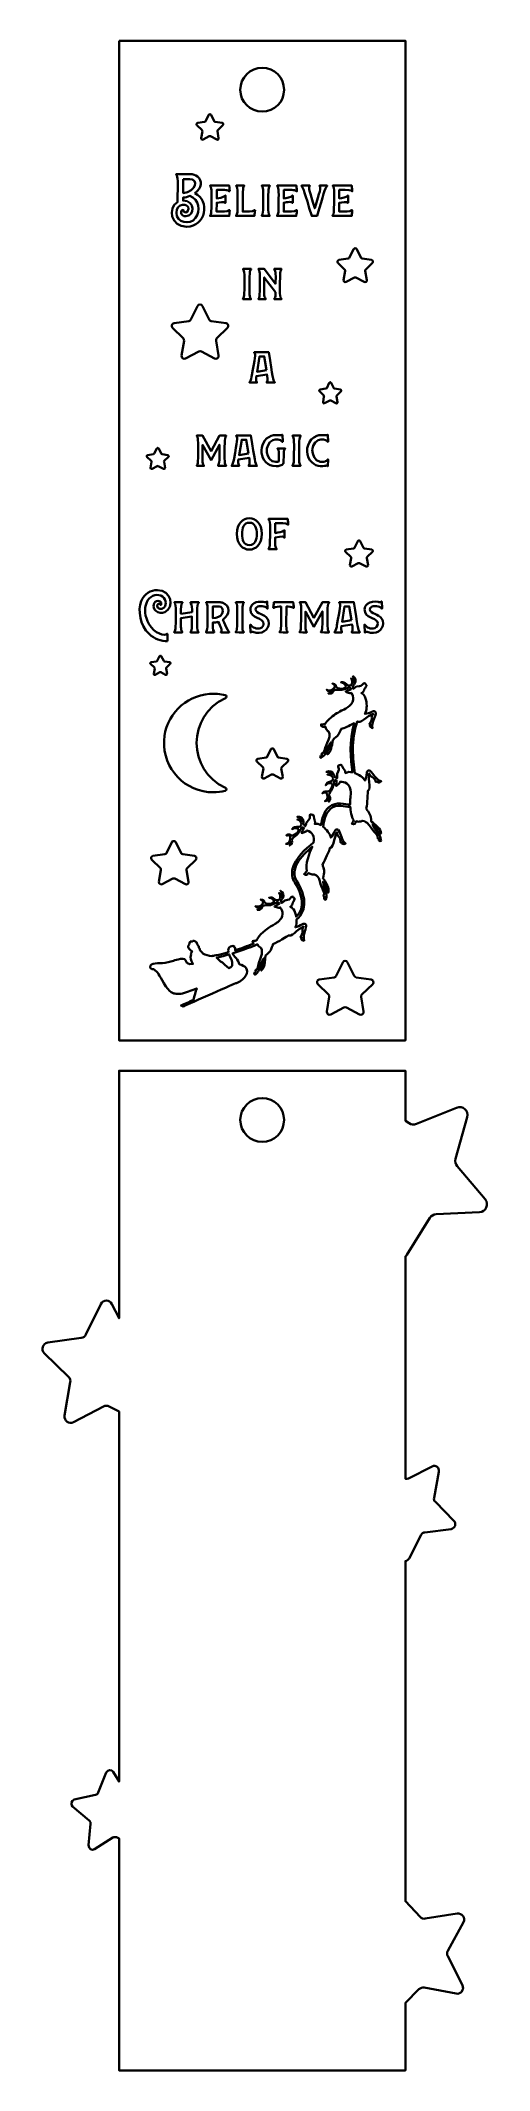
# Model space of a CAD drawing. Header units: inches. Extents: x 0 to 2.7, y 0 to 12.2.
import ezdxf

# ---------------------------------------------------------------- set-up
doc = ezdxf.new("R2010")
doc.units = ezdxf.units.IN
doc.header["$MEASUREMENT"] = 0
doc.layers.add('Слой 1', color=7, linetype='Continuous', lineweight=0)

msp = doc.modelspace()

# ---------------------------------------------------------------- linework, layer by layer
at = {"layer": 'Слой 1', "color": 1, "lineweight": 35, "true_color": 0xff0000}
for points, knots in [([(0.467, 12.189), (0.467, 12.189), (0.467, 6.189), (0.467, 6.189), (0.467, 6.189), (2.183, 6.189), (2.183, 6.189), (2.183, 6.189), (2.183, 12.189), (2.183, 12.189), (2.183, 12.189), (0.467, 12.189), (0.467, 12.189)], [0, 0, 0, 0, 1, 1, 1, 2, 2, 2, 3, 3, 3, 4, 4, 4, 4]), ([(1.325, 11.763), (1.252, 11.763), (1.193, 11.821), (1.193, 11.894), (1.193, 11.967), (1.252, 12.026), (1.325, 12.026), (1.397, 12.026), (1.456, 11.967), (1.456, 11.894), (1.456, 11.821), (1.397, 11.763), (1.325, 11.763)], [0, 0, 0, 0, 1, 1, 1, 2, 2, 2, 3, 3, 3, 4, 4, 4, 4]), ([(1.117, 10.465), (1.117, 10.465), (1.052, 10.403), (1.052, 10.403), (1.049, 10.399), (1.047, 10.394), (1.048, 10.388), (1.048, 10.388), (1.063, 10.3), (1.063, 10.3), (1.065, 10.286), (1.051, 10.276), (1.039, 10.282), (1.039, 10.282), (0.96, 10.324), (0.96, 10.324), (0.955, 10.327), (0.949, 10.327), (0.944, 10.324), (0.944, 10.324), (0.865, 10.282), (0.865, 10.282), (0.853, 10.276), (0.839, 10.286), (0.841, 10.3), (0.841, 10.3), (0.856, 10.388), (0.856, 10.388), (0.857, 10.394), (0.855, 10.399), (0.851, 10.403), (0.851, 10.403), (0.787, 10.465), (0.787, 10.465), (0.777, 10.475), (0.783, 10.491), (0.796, 10.493), (0.796, 10.493), (0.885, 10.506), (0.885, 10.506), (0.89, 10.507), (0.895, 10.51), (0.897, 10.515), (0.897, 10.515), (0.937, 10.596), (0.937, 10.596), (0.943, 10.608), (0.961, 10.608), (0.967, 10.596), (0.967, 10.596), (1.006, 10.515), (1.006, 10.515), (1.009, 10.51), (1.013, 10.507), (1.019, 10.506), (1.019, 10.506), (1.108, 10.493), (1.108, 10.493), (1.121, 10.491), (1.126, 10.475), (1.117, 10.465)], [0, 0, 0, 0, 1, 1, 1, 2, 2, 2, 3, 3, 3, 4, 4, 4, 5, 5, 5, 6, 6, 6, 7, 7, 7, 8, 8, 8, 9, 9, 9, 10, 10, 10, 11, 11, 11, 12, 12, 12, 13, 13, 13, 14, 14, 14, 15, 15, 15, 16, 16, 16, 17, 17, 17, 18, 18, 18, 19, 19, 19, 20, 20, 20, 20]), ([(1.672, 10.096), (1.672, 10.096), (1.707, 10.101), (1.707, 10.101), (1.709, 10.101), (1.711, 10.102), (1.712, 10.104), (1.712, 10.104), (1.727, 10.136), (1.727, 10.136), (1.73, 10.141), (1.736, 10.141), (1.739, 10.136), (1.739, 10.136), (1.754, 10.104), (1.754, 10.104), (1.755, 10.102), (1.757, 10.101), (1.759, 10.101), (1.759, 10.101), (1.794, 10.096), (1.794, 10.096), (1.799, 10.095), (1.801, 10.088), (1.798, 10.085), (1.798, 10.085), (1.772, 10.06), (1.772, 10.06), (1.771, 10.059), (1.77, 10.056), (1.771, 10.054), (1.771, 10.054), (1.777, 10.02), (1.777, 10.02), (1.777, 10.014), (1.772, 10.01), (1.767, 10.013), (1.767, 10.013), (1.736, 10.029), (1.736, 10.029), (1.734, 10.03), (1.732, 10.03), (1.73, 10.029), (1.73, 10.029), (1.699, 10.013), (1.699, 10.013), (1.694, 10.01), (1.689, 10.014), (1.69, 10.02), (1.69, 10.02), (1.695, 10.054), (1.695, 10.054), (1.696, 10.056), (1.695, 10.059), (1.694, 10.06), (1.694, 10.06), (1.668, 10.085), (1.668, 10.085), (1.665, 10.088), (1.667, 10.095), (1.672, 10.096)], [0, 0, 0, 0, 1, 1, 1, 2, 2, 2, 3, 3, 3, 4, 4, 4, 5, 5, 5, 6, 6, 6, 7, 7, 7, 8, 8, 8, 9, 9, 9, 10, 10, 10, 11, 11, 11, 12, 12, 12, 13, 13, 13, 14, 14, 14, 15, 15, 15, 16, 16, 16, 17, 17, 17, 18, 18, 18, 19, 19, 19, 20, 20, 20, 20]), ([(1.104, 7.705), (1.112, 7.701), (1.112, 7.689), (1.103, 7.687), (1.08, 7.681), (1.056, 7.678), (1.031, 7.678), (0.863, 7.678), (0.728, 7.819), (0.736, 7.989), (0.743, 8.136), (0.862, 8.258), (1.009, 8.269), (1.042, 8.271), (1.073, 8.268), (1.103, 8.261), (1.112, 8.259), (1.112, 8.247), (1.104, 8.243), (0.874, 8.138), (0.874, 7.81), (1.104, 7.705)], [0, 0, 0, 0, 1, 1, 1, 2, 2, 2, 3, 3, 3, 4, 4, 4, 5, 5, 5, 6, 6, 6, 7, 7, 7, 7]), ([(1.987, 6.527), (1.987, 6.527), (1.923, 6.464), (1.923, 6.464), (1.919, 6.46), (1.917, 6.455), (1.918, 6.45), (1.918, 6.45), (1.933, 6.362), (1.933, 6.362), (1.935, 6.348), (1.921, 6.338), (1.909, 6.344), (1.909, 6.344), (1.83, 6.386), (1.83, 6.386), (1.825, 6.388), (1.82, 6.388), (1.815, 6.386), (1.815, 6.386), (1.736, 6.344), (1.736, 6.344), (1.724, 6.338), (1.71, 6.348), (1.712, 6.362), (1.712, 6.362), (1.727, 6.45), (1.727, 6.45), (1.728, 6.455), (1.726, 6.46), (1.722, 6.464), (1.722, 6.464), (1.658, 6.527), (1.658, 6.527), (1.649, 6.536), (1.654, 6.553), (1.667, 6.555), (1.667, 6.555), (1.756, 6.567), (1.756, 6.567), (1.761, 6.568), (1.766, 6.572), (1.768, 6.576), (1.768, 6.576), (1.808, 6.657), (1.808, 6.657), (1.814, 6.669), (1.831, 6.669), (1.837, 6.657), (1.837, 6.657), (1.877, 6.576), (1.877, 6.576), (1.879, 6.572), (1.884, 6.568), (1.889, 6.567), (1.889, 6.567), (1.978, 6.555), (1.978, 6.555), (1.991, 6.553), (1.996, 6.536), (1.987, 6.527)], [0, 0, 0, 0, 1, 1, 1, 2, 2, 2, 3, 3, 3, 4, 4, 4, 5, 5, 5, 6, 6, 6, 7, 7, 7, 8, 8, 8, 9, 9, 9, 10, 10, 10, 11, 11, 11, 12, 12, 12, 13, 13, 13, 14, 14, 14, 15, 15, 15, 16, 16, 16, 17, 17, 17, 18, 18, 18, 19, 19, 19, 20, 20, 20, 20]), ([(2.661, 5.235), (2.661, 5.235), (2.494, 5.434), (2.494, 5.434), (2.484, 5.446), (2.48, 5.462), (2.484, 5.478), (2.484, 5.478), (2.554, 5.728), (2.554, 5.728), (2.564, 5.767), (2.527, 5.8), (2.49, 5.785), (2.49, 5.785), (2.249, 5.688), (2.249, 5.688), (2.234, 5.682), (2.218, 5.683), (2.205, 5.692), (2.205, 5.692), (2.183, 5.707), (2.183, 5.707), (2.183, 5.707), (2.183, 6.007), (2.183, 6.007), (2.183, 6.007), (0.467, 6.007), (0.467, 6.007), (0.467, 6.007), (0.467, 4.521), (0.467, 4.521), (0.467, 4.521), (0.424, 4.606), (0.424, 4.606), (0.411, 4.634), (0.371, 4.634), (0.358, 4.606), (0.358, 4.606), (0.268, 4.424), (0.268, 4.424), (0.262, 4.413), (0.252, 4.406), (0.24, 4.404), (0.24, 4.404), (0.039, 4.375), (0.039, 4.375), (0.008, 4.37), (-0.004, 4.333), (0.018, 4.311), (0.018, 4.311), (0.164, 4.17), (0.164, 4.17), (0.172, 4.161), (0.176, 4.149), (0.174, 4.137), (0.174, 4.137), (0.14, 3.937), (0.14, 3.937), (0.135, 3.906), (0.167, 3.883), (0.194, 3.898), (0.194, 3.898), (0.374, 3.992), (0.374, 3.992), (0.384, 3.998), (0.397, 3.998), (0.408, 3.992), (0.408, 3.992), (0.467, 3.961), (0.467, 3.961), (0.467, 3.961), (0.467, 1.74), (0.467, 1.74), (0.467, 1.74), (0.432, 1.798), (0.432, 1.798), (0.422, 1.814), (0.397, 1.813), (0.39, 1.794), (0.39, 1.794), (0.342, 1.674), (0.342, 1.674), (0.339, 1.667), (0.332, 1.662), (0.325, 1.66), (0.325, 1.66), (0.198, 1.632), (0.198, 1.632), (0.179, 1.627), (0.173, 1.603), (0.188, 1.59), (0.188, 1.59), (0.288, 1.507), (0.288, 1.507), (0.294, 1.502), (0.297, 1.494), (0.296, 1.487), (0.296, 1.487), (0.284, 1.358), (0.284, 1.358), (0.282, 1.338), (0.303, 1.325), (0.32, 1.335), (0.32, 1.335), (0.43, 1.404), (0.43, 1.404), (0.436, 1.408), (0.445, 1.409), (0.452, 1.406), (0.452, 1.406), (0.467, 1.399), (0.467, 1.399), (0.467, 1.399), (0.467, 0.007), (0.467, 0.007), (0.467, 0.007), (2.183, 0.007), (2.183, 0.007), (2.183, 0.007), (2.183, 0.412), (2.183, 0.412), (2.183, 0.412), (2.264, 0.494), (2.264, 0.494), (2.273, 0.502), (2.284, 0.506), (2.296, 0.504), (2.296, 0.504), (2.487, 0.468), (2.487, 0.468), (2.516, 0.462), (2.538, 0.493), (2.525, 0.519), (2.525, 0.519), (2.437, 0.692), (2.437, 0.692), (2.432, 0.703), (2.432, 0.715), (2.438, 0.725), (2.438, 0.725), (2.531, 0.896), (2.531, 0.896), (2.545, 0.922), (2.523, 0.953), (2.494, 0.948), (2.494, 0.948), (2.302, 0.918), (2.302, 0.918), (2.291, 0.916), (2.279, 0.92), (2.271, 0.929), (2.271, 0.929), (2.183, 1.022), (2.183, 1.022), (2.183, 1.022), (2.183, 3.064), (2.183, 3.064), (2.192, 3.065), (2.2, 3.07), (2.205, 3.08), (2.205, 3.08), (2.278, 3.221), (2.278, 3.221), (2.282, 3.229), (2.29, 3.235), (2.3, 3.236), (2.3, 3.236), (2.457, 3.256), (2.457, 3.256), (2.481, 3.26), (2.491, 3.289), (2.474, 3.306), (2.474, 3.306), (2.363, 3.419), (2.363, 3.419), (2.356, 3.425), (2.353, 3.435), (2.355, 3.444), (2.355, 3.444), (2.384, 3.6), (2.384, 3.6), (2.389, 3.624), (2.364, 3.643), (2.343, 3.632), (2.343, 3.632), (2.201, 3.56), (2.201, 3.56), (2.195, 3.557), (2.189, 3.557), (2.183, 3.558), (2.183, 3.558), (2.183, 4.892), (2.183, 4.892), (2.186, 4.895), (2.188, 4.898), (2.191, 4.902), (2.191, 4.902), (2.329, 5.123), (2.329, 5.123), (2.337, 5.136), (2.351, 5.144), (2.367, 5.145), (2.367, 5.145), (2.627, 5.157), (2.627, 5.157), (2.666, 5.159), (2.687, 5.205), (2.661, 5.235)], [0, 0, 0, 0, 1, 1, 1, 2, 2, 2, 3, 3, 3, 4, 4, 4, 5, 5, 5, 6, 6, 6, 7, 7, 7, 8, 8, 8, 9, 9, 9, 10, 10, 10, 11, 11, 11, 12, 12, 12, 13, 13, 13, 14, 14, 14, 15, 15, 15, 16, 16, 16, 17, 17, 17, 18, 18, 18, 19, 19, 19, 20, 20, 20, 21, 21, 21, 22, 22, 22, 23, 23, 23, 24, 24, 24, 25, 25, 25, 26, 26, 26, 27, 27, 27, 28, 28, 28, 29, 29, 29, 30, 30, 30, 31, 31, 31, 32, 32, 32, 33, 33, 33, 34, 34, 34, 35, 35, 35, 36, 36, 36, 37, 37, 37, 38, 38, 38, 39, 39, 39, 40, 40, 40, 41, 41, 41, 42, 42, 42, 43, 43, 43, 44, 44, 44, 45, 45, 45, 46, 46, 46, 47, 47, 47, 48, 48, 48, 49, 49, 49, 50, 50, 50, 51, 51, 51, 52, 52, 52, 53, 53, 53, 54, 54, 54, 55, 55, 55, 56, 56, 56, 57, 57, 57, 58, 58, 58, 59, 59, 59, 60, 60, 60, 61, 61, 61, 62, 62, 62, 63, 63, 63, 64, 64, 64, 65, 65, 65, 66, 66, 66, 67, 67, 67, 68, 68, 68, 69, 69, 69, 69]), ([(1.325, 5.58), (1.252, 5.58), (1.193, 5.639), (1.193, 5.712), (1.193, 5.784), (1.252, 5.843), (1.325, 5.843), (1.397, 5.843), (1.456, 5.784), (1.456, 5.712), (1.456, 5.639), (1.397, 5.58), (1.325, 5.58)], [0, 0, 0, 0, 1, 1, 1, 2, 2, 2, 3, 3, 3, 4, 4, 4, 4])]:
    msp.add_open_spline(points, degree=3, knots=knots, dxfattribs=at)
at = {"layer": 'Слой 1', "color": 18, "lineweight": 35, "true_color": 0x000000}
for points, knots in [([(1.089, 11.682), (1.093, 11.686), (1.091, 11.694), (1.085, 11.695), (1.085, 11.695), (1.043, 11.701), (1.043, 11.701), (1.04, 11.701), (1.038, 11.703), (1.037, 11.705), (1.037, 11.705), (1.018, 11.743), (1.018, 11.743), (1.015, 11.749), (1.007, 11.749), (1.004, 11.743), (1.004, 11.743), (0.985, 11.705), (0.985, 11.705), (0.984, 11.703), (0.982, 11.701), (0.979, 11.701), (0.979, 11.701), (0.938, 11.695), (0.938, 11.695), (0.931, 11.694), (0.929, 11.686), (0.933, 11.682), (0.933, 11.682), (0.964, 11.652), (0.964, 11.652), (0.965, 11.65), (0.966, 11.648), (0.966, 11.645), (0.966, 11.645), (0.959, 11.603), (0.959, 11.603), (0.958, 11.597), (0.964, 11.592), (0.97, 11.595), (0.97, 11.595), (1.007, 11.615), (1.007, 11.615), (1.01, 11.616), (1.012, 11.616), (1.015, 11.615), (1.015, 11.615), (1.052, 11.595), (1.052, 11.595), (1.058, 11.592), (1.064, 11.597), (1.063, 11.603), (1.063, 11.603), (1.056, 11.645), (1.056, 11.645), (1.056, 11.648), (1.057, 11.65), (1.058, 11.652), (1.058, 11.652), (1.089, 11.682), (1.089, 11.682)], [0, 0, 0, 0, 1, 1, 1, 2, 2, 2, 3, 3, 3, 4, 4, 4, 5, 5, 5, 6, 6, 6, 7, 7, 7, 8, 8, 8, 9, 9, 9, 10, 10, 10, 11, 11, 11, 12, 12, 12, 13, 13, 13, 14, 14, 14, 15, 15, 15, 16, 16, 16, 17, 17, 17, 18, 18, 18, 19, 19, 19, 20, 20, 20, 20]), ([(0.921, 11.273), (1.014, 11.231), (0.988, 11.072), (0.872, 11.072), (0.776, 11.072), (0.755, 11.186), (0.817, 11.22), (0.818, 11.344), (0.821, 11.375), (0.809, 11.385), (0.809, 11.385), (0.809, 11.388), (0.809, 11.388), (0.882, 11.388), (0.912, 11.394), (0.937, 11.373), (0.965, 11.35), (0.965, 11.305), (0.921, 11.273)], [0, 0, 0, 0, 1, 1, 1, 2, 2, 2, 3, 3, 3, 4, 4, 4, 5, 5, 5, 6, 6, 6, 6]), ([(0.851, 11.358), (0.851, 11.358), (0.851, 11.274), (0.851, 11.274), (0.93, 11.285), (0.944, 11.358), (0.89, 11.358), (0.89, 11.358), (0.851, 11.358), (0.851, 11.358)], [0, 0, 0, 0, 1, 1, 1, 2, 2, 2, 3, 3, 3, 3]), ([(0.925, 11.125), (0.956, 11.166), (0.948, 11.239), (0.89, 11.257), (0.878, 11.251), (0.864, 11.248), (0.85, 11.247), (0.85, 11.247), (0.85, 11.229), (0.85, 11.229), (0.925, 11.229), (0.921, 11.135), (0.867, 11.135), (0.833, 11.135), (0.831, 11.174), (0.851, 11.173), (0.849, 11.154), (0.883, 11.151), (0.883, 11.179), (0.883, 11.217), (0.81, 11.215), (0.81, 11.156), (0.81, 11.097), (0.89, 11.079), (0.925, 11.125)], [0, 0, 0, 0, 1, 1, 1, 2, 2, 2, 3, 3, 3, 4, 4, 4, 5, 5, 5, 6, 6, 6, 7, 7, 7, 8, 8, 8, 8]), ([(1.127, 11.171), (1.127, 11.171), (1.13, 11.171), (1.13, 11.171), (1.128, 11.152), (1.129, 11.16), (1.127, 11.137), (1.127, 11.137), (1.012, 11.137), (1.012, 11.137), (1.012, 11.137), (1.012, 11.14), (1.012, 11.14), (1.015, 11.143), (1.017, 11.148), (1.018, 11.155), (1.021, 11.174), (1.021, 11.286), (1.019, 11.301), (1.018, 11.308), (1.016, 11.313), (1.012, 11.316), (1.012, 11.316), (1.012, 11.319), (1.012, 11.319), (1.012, 11.319), (1.127, 11.319), (1.127, 11.319), (1.129, 11.296), (1.128, 11.304), (1.13, 11.285), (1.13, 11.285), (1.127, 11.285), (1.127, 11.285), (1.118, 11.296), (1.086, 11.293), (1.052, 11.293), (1.052, 11.293), (1.052, 11.242), (1.052, 11.242), (1.091, 11.249), (1.099, 11.253), (1.103, 11.259), (1.103, 11.259), (1.105, 11.259), (1.105, 11.259), (1.105, 11.225), (1.105, 11.249), (1.105, 11.216), (1.105, 11.216), (1.102, 11.216), (1.102, 11.216), (1.095, 11.225), (1.071, 11.219), (1.052, 11.216), (1.052, 11.216), (1.051, 11.163), (1.051, 11.163), (1.083, 11.163), (1.117, 11.161), (1.127, 11.171)], [0, 0, 0, 0, 1, 1, 1, 2, 2, 2, 3, 3, 3, 4, 4, 4, 5, 5, 5, 6, 6, 6, 7, 7, 7, 8, 8, 8, 9, 9, 9, 10, 10, 10, 11, 11, 11, 12, 12, 12, 13, 13, 13, 14, 14, 14, 15, 15, 15, 16, 16, 16, 17, 17, 17, 18, 18, 18, 19, 19, 19, 20, 20, 20, 20]), ([(1.282, 11.171), (1.28, 11.151), (1.28, 11.159), (1.278, 11.137), (1.278, 11.137), (1.168, 11.137), (1.168, 11.137), (1.168, 11.137), (1.168, 11.14), (1.168, 11.14), (1.177, 11.148), (1.177, 11.17), (1.177, 11.181), (1.177, 11.271), (1.18, 11.306), (1.169, 11.316), (1.169, 11.316), (1.169, 11.319), (1.169, 11.319), (1.169, 11.319), (1.217, 11.319), (1.217, 11.319), (1.217, 11.319), (1.217, 11.316), (1.217, 11.316), (1.206, 11.306), (1.209, 11.284), (1.208, 11.163), (1.23, 11.163), (1.268, 11.161), (1.279, 11.172), (1.279, 11.172), (1.282, 11.171), (1.282, 11.171)], [0, 0, 0, 0, 1, 1, 1, 2, 2, 2, 3, 3, 3, 4, 4, 4, 5, 5, 5, 6, 6, 6, 7, 7, 7, 8, 8, 8, 9, 9, 9, 10, 10, 10, 11, 11, 11, 11]), ([(1.369, 11.14), (1.369, 11.14), (1.369, 11.137), (1.369, 11.137), (1.352, 11.137), (1.355, 11.137), (1.322, 11.138), (1.322, 11.138), (1.322, 11.14), (1.322, 11.14), (1.33, 11.148), (1.33, 11.17), (1.33, 11.182), (1.331, 11.278), (1.333, 11.306), (1.322, 11.316), (1.322, 11.316), (1.322, 11.319), (1.322, 11.319), (1.322, 11.319), (1.37, 11.319), (1.37, 11.319), (1.37, 11.319), (1.37, 11.316), (1.37, 11.316), (1.359, 11.306), (1.362, 11.279), (1.361, 11.181), (1.361, 11.17), (1.361, 11.147), (1.369, 11.14)], [0, 0, 0, 0, 1, 1, 1, 2, 2, 2, 3, 3, 3, 4, 4, 4, 5, 5, 5, 6, 6, 6, 7, 7, 7, 8, 8, 8, 9, 9, 9, 10, 10, 10, 10]), ([(1.53, 11.171), (1.53, 11.171), (1.533, 11.171), (1.533, 11.171), (1.531, 11.152), (1.532, 11.16), (1.529, 11.137), (1.529, 11.137), (1.414, 11.137), (1.414, 11.137), (1.414, 11.137), (1.414, 11.14), (1.414, 11.14), (1.423, 11.148), (1.423, 11.17), (1.423, 11.181), (1.423, 11.278), (1.426, 11.306), (1.415, 11.316), (1.415, 11.316), (1.415, 11.319), (1.415, 11.319), (1.415, 11.319), (1.53, 11.319), (1.53, 11.319), (1.532, 11.296), (1.531, 11.304), (1.533, 11.285), (1.533, 11.285), (1.53, 11.285), (1.53, 11.285), (1.52, 11.296), (1.489, 11.293), (1.455, 11.293), (1.455, 11.293), (1.454, 11.242), (1.454, 11.242), (1.469, 11.245), (1.498, 11.249), (1.506, 11.259), (1.506, 11.259), (1.508, 11.259), (1.508, 11.259), (1.508, 11.248), (1.508, 11.226), (1.508, 11.216), (1.508, 11.216), (1.505, 11.216), (1.505, 11.216), (1.499, 11.224), (1.48, 11.22), (1.47, 11.219), (1.47, 11.219), (1.454, 11.216), (1.454, 11.216), (1.454, 11.216), (1.454, 11.163), (1.454, 11.163), (1.486, 11.163), (1.52, 11.161), (1.53, 11.171)], [0, 0, 0, 0, 1, 1, 1, 2, 2, 2, 3, 3, 3, 4, 4, 4, 5, 5, 5, 6, 6, 6, 7, 7, 7, 8, 8, 8, 9, 9, 9, 10, 10, 10, 11, 11, 11, 12, 12, 12, 13, 13, 13, 14, 14, 14, 15, 15, 15, 16, 16, 16, 17, 17, 17, 18, 18, 18, 19, 19, 19, 20, 20, 20, 20]), ([(1.714, 11.316), (1.7, 11.304), (1.692, 11.264), (1.654, 11.137), (1.654, 11.137), (1.622, 11.137), (1.622, 11.137), (1.578, 11.278), (1.572, 11.305), (1.561, 11.316), (1.561, 11.316), (1.561, 11.319), (1.561, 11.319), (1.561, 11.319), (1.61, 11.319), (1.61, 11.319), (1.61, 11.319), (1.61, 11.316), (1.61, 11.316), (1.6, 11.307), (1.607, 11.292), (1.64, 11.183), (1.67, 11.284), (1.679, 11.307), (1.669, 11.316), (1.669, 11.316), (1.669, 11.319), (1.669, 11.319), (1.669, 11.319), (1.714, 11.319), (1.714, 11.319), (1.714, 11.319), (1.714, 11.316), (1.714, 11.316), (1.714, 11.316), (1.714, 11.316), (1.714, 11.316)], [0, 0, 0, 0, 1, 1, 1, 2, 2, 2, 3, 3, 3, 4, 4, 4, 5, 5, 5, 6, 6, 6, 7, 7, 7, 8, 8, 8, 9, 9, 9, 10, 10, 10, 11, 11, 11, 12, 12, 12, 12]), ([(1.863, 11.171), (1.863, 11.171), (1.865, 11.171), (1.865, 11.171), (1.863, 11.152), (1.864, 11.16), (1.862, 11.137), (1.862, 11.137), (1.747, 11.137), (1.747, 11.137), (1.747, 11.137), (1.747, 11.14), (1.747, 11.14), (1.755, 11.148), (1.755, 11.17), (1.755, 11.181), (1.756, 11.271), (1.759, 11.306), (1.748, 11.316), (1.748, 11.316), (1.748, 11.319), (1.748, 11.319), (1.748, 11.319), (1.862, 11.319), (1.862, 11.319), (1.864, 11.296), (1.863, 11.304), (1.865, 11.285), (1.865, 11.285), (1.863, 11.285), (1.863, 11.285), (1.856, 11.293), (1.845, 11.293), (1.787, 11.293), (1.787, 11.293), (1.787, 11.242), (1.787, 11.242), (1.801, 11.245), (1.831, 11.249), (1.838, 11.259), (1.838, 11.259), (1.84, 11.259), (1.84, 11.259), (1.84, 11.225), (1.84, 11.249), (1.84, 11.216), (1.84, 11.216), (1.838, 11.216), (1.838, 11.216), (1.83, 11.225), (1.806, 11.219), (1.787, 11.216), (1.787, 11.216), (1.787, 11.163), (1.787, 11.163), (1.818, 11.163), (1.853, 11.161), (1.863, 11.171)], [0, 0, 0, 0, 1, 1, 1, 2, 2, 2, 3, 3, 3, 4, 4, 4, 5, 5, 5, 6, 6, 6, 7, 7, 7, 8, 8, 8, 9, 9, 9, 10, 10, 10, 11, 11, 11, 12, 12, 12, 13, 13, 13, 14, 14, 14, 15, 15, 15, 16, 16, 16, 17, 17, 17, 18, 18, 18, 19, 19, 19, 19]), ([(1.985, 10.855), (1.991, 10.861), (1.988, 10.872), (1.98, 10.873), (1.98, 10.873), (1.924, 10.881), (1.924, 10.881), (1.921, 10.881), (1.918, 10.884), (1.916, 10.887), (1.916, 10.887), (1.892, 10.937), (1.892, 10.937), (1.888, 10.945), (1.877, 10.945), (1.873, 10.937), (1.873, 10.937), (1.848, 10.887), (1.848, 10.887), (1.847, 10.884), (1.844, 10.881), (1.841, 10.881), (1.841, 10.881), (1.785, 10.873), (1.785, 10.873), (1.777, 10.872), (1.773, 10.861), (1.779, 10.855), (1.779, 10.855), (1.819, 10.816), (1.819, 10.816), (1.822, 10.814), (1.823, 10.81), (1.822, 10.807), (1.822, 10.807), (1.813, 10.752), (1.813, 10.752), (1.811, 10.743), (1.82, 10.737), (1.828, 10.741), (1.828, 10.741), (1.878, 10.767), (1.878, 10.767), (1.881, 10.769), (1.884, 10.769), (1.887, 10.767), (1.887, 10.767), (1.937, 10.741), (1.937, 10.741), (1.944, 10.737), (1.953, 10.743), (1.952, 10.752), (1.952, 10.752), (1.942, 10.807), (1.942, 10.807), (1.942, 10.81), (1.943, 10.814), (1.945, 10.816), (1.945, 10.816), (1.985, 10.855), (1.985, 10.855)], [0, 0, 0, 0, 1, 1, 1, 2, 2, 2, 3, 3, 3, 4, 4, 4, 5, 5, 5, 6, 6, 6, 7, 7, 7, 8, 8, 8, 9, 9, 9, 10, 10, 10, 11, 11, 11, 12, 12, 12, 13, 13, 13, 14, 14, 14, 15, 15, 15, 16, 16, 16, 17, 17, 17, 18, 18, 18, 19, 19, 19, 20, 20, 20, 20]), ([(1.25, 10.655), (1.251, 10.648), (1.254, 10.643), (1.257, 10.64), (1.257, 10.64), (1.257, 10.637), (1.257, 10.637), (1.24, 10.637), (1.243, 10.637), (1.209, 10.638), (1.209, 10.638), (1.209, 10.64), (1.209, 10.64), (1.22, 10.651), (1.217, 10.677), (1.218, 10.775), (1.218, 10.787), (1.218, 10.809), (1.21, 10.816), (1.21, 10.816), (1.21, 10.819), (1.21, 10.819), (1.21, 10.819), (1.258, 10.819), (1.258, 10.819), (1.258, 10.819), (1.258, 10.816), (1.258, 10.816), (1.254, 10.813), (1.252, 10.808), (1.251, 10.801), (1.248, 10.783), (1.248, 10.671), (1.25, 10.655)], [0, 0, 0, 0, 1, 1, 1, 2, 2, 2, 3, 3, 3, 4, 4, 4, 5, 5, 5, 6, 6, 6, 7, 7, 7, 8, 8, 8, 9, 9, 9, 10, 10, 10, 11, 11, 11, 11]), ([(1.44, 10.816), (1.429, 10.806), (1.432, 10.78), (1.431, 10.681), (1.431, 10.67), (1.431, 10.647), (1.44, 10.64), (1.44, 10.64), (1.44, 10.637), (1.44, 10.637), (1.419, 10.637), (1.432, 10.637), (1.397, 10.638), (1.397, 10.638), (1.397, 10.64), (1.397, 10.64), (1.405, 10.648), (1.405, 10.668), (1.405, 10.679), (1.405, 10.679), (1.337, 10.768), (1.337, 10.768), (1.336, 10.68), (1.334, 10.65), (1.345, 10.64), (1.345, 10.64), (1.345, 10.637), (1.345, 10.637), (1.324, 10.637), (1.338, 10.637), (1.302, 10.638), (1.302, 10.638), (1.302, 10.64), (1.302, 10.64), (1.305, 10.643), (1.307, 10.648), (1.308, 10.656), (1.311, 10.674), (1.312, 10.786), (1.309, 10.801), (1.308, 10.808), (1.306, 10.813), (1.302, 10.816), (1.302, 10.816), (1.302, 10.819), (1.302, 10.819), (1.302, 10.819), (1.337, 10.819), (1.337, 10.819), (1.337, 10.819), (1.405, 10.73), (1.405, 10.73), (1.406, 10.778), (1.407, 10.807), (1.397, 10.816), (1.397, 10.816), (1.397, 10.819), (1.397, 10.819), (1.397, 10.819), (1.44, 10.819), (1.44, 10.819), (1.44, 10.819), (1.44, 10.816), (1.44, 10.816)], [0, 0, 0, 0, 1, 1, 1, 2, 2, 2, 3, 3, 3, 4, 4, 4, 5, 5, 5, 6, 6, 6, 7, 7, 7, 8, 8, 8, 9, 9, 9, 10, 10, 10, 11, 11, 11, 12, 12, 12, 13, 13, 13, 14, 14, 14, 15, 15, 15, 16, 16, 16, 17, 17, 17, 18, 18, 18, 19, 19, 19, 20, 20, 20, 21, 21, 21, 21]), ([(1.4, 10.14), (1.4, 10.14), (1.4, 10.137), (1.4, 10.137), (1.4, 10.137), (1.352, 10.137), (1.352, 10.137), (1.352, 10.137), (1.352, 10.14), (1.352, 10.14), (1.361, 10.149), (1.355, 10.174), (1.353, 10.186), (1.353, 10.186), (1.29, 10.176), (1.29, 10.176), (1.288, 10.166), (1.285, 10.147), (1.293, 10.14), (1.293, 10.14), (1.293, 10.137), (1.293, 10.137), (1.293, 10.137), (1.249, 10.137), (1.249, 10.137), (1.249, 10.137), (1.249, 10.14), (1.249, 10.14), (1.258, 10.148), (1.261, 10.17), (1.263, 10.181), (1.281, 10.285), (1.287, 10.307), (1.277, 10.316), (1.277, 10.316), (1.277, 10.319), (1.277, 10.319), (1.277, 10.319), (1.364, 10.319), (1.364, 10.319), (1.388, 10.169), (1.389, 10.15), (1.4, 10.14)], [0, 0, 0, 0, 1, 1, 1, 2, 2, 2, 3, 3, 3, 4, 4, 4, 5, 5, 5, 6, 6, 6, 7, 7, 7, 8, 8, 8, 9, 9, 9, 10, 10, 10, 11, 11, 11, 12, 12, 12, 13, 13, 13, 14, 14, 14, 14]), ([(1.35, 10.211), (1.35, 10.211), (1.337, 10.294), (1.337, 10.294), (1.337, 10.294), (1.309, 10.294), (1.309, 10.294), (1.309, 10.294), (1.294, 10.202), (1.294, 10.202), (1.294, 10.202), (1.35, 10.211), (1.35, 10.211)], [0, 0, 0, 0, 1, 1, 1, 2, 2, 2, 3, 3, 3, 4, 4, 4, 4]), ([(0.763, 9.691), (0.766, 9.695), (0.764, 9.701), (0.759, 9.702), (0.759, 9.702), (0.724, 9.707), (0.724, 9.707), (0.722, 9.708), (0.72, 9.709), (0.719, 9.711), (0.719, 9.711), (0.704, 9.742), (0.704, 9.742), (0.701, 9.747), (0.695, 9.747), (0.692, 9.742), (0.692, 9.742), (0.677, 9.711), (0.677, 9.711), (0.676, 9.709), (0.674, 9.708), (0.672, 9.707), (0.672, 9.707), (0.637, 9.702), (0.637, 9.702), (0.632, 9.701), (0.63, 9.695), (0.633, 9.691), (0.633, 9.691), (0.659, 9.667), (0.659, 9.667), (0.66, 9.665), (0.661, 9.663), (0.661, 9.661), (0.661, 9.661), (0.655, 9.626), (0.655, 9.626), (0.654, 9.621), (0.659, 9.617), (0.664, 9.619), (0.664, 9.619), (0.695, 9.636), (0.695, 9.636), (0.697, 9.637), (0.699, 9.637), (0.701, 9.636), (0.701, 9.636), (0.732, 9.619), (0.732, 9.619), (0.737, 9.617), (0.742, 9.621), (0.742, 9.626), (0.742, 9.626), (0.736, 9.661), (0.736, 9.661), (0.735, 9.663), (0.736, 9.665), (0.737, 9.667), (0.737, 9.667), (0.763, 9.691), (0.763, 9.691)], [0, 0, 0, 0, 1, 1, 1, 2, 2, 2, 3, 3, 3, 4, 4, 4, 5, 5, 5, 6, 6, 6, 7, 7, 7, 8, 8, 8, 9, 9, 9, 10, 10, 10, 11, 11, 11, 12, 12, 12, 13, 13, 13, 14, 14, 14, 15, 15, 15, 16, 16, 16, 17, 17, 17, 18, 18, 18, 19, 19, 19, 20, 20, 20, 20]), ([(1.108, 9.816), (1.105, 9.813), (1.103, 9.808), (1.102, 9.801), (1.099, 9.783), (1.098, 9.67), (1.101, 9.655), (1.102, 9.648), (1.104, 9.643), (1.108, 9.64), (1.108, 9.64), (1.108, 9.637), (1.108, 9.637), (1.093, 9.637), (1.096, 9.637), (1.06, 9.638), (1.06, 9.638), (1.06, 9.64), (1.06, 9.64), (1.07, 9.65), (1.068, 9.671), (1.068, 9.764), (1.068, 9.764), (1.018, 9.672), (1.018, 9.672), (1.018, 9.672), (0.967, 9.763), (0.967, 9.763), (0.966, 9.676), (0.964, 9.65), (0.975, 9.64), (0.975, 9.64), (0.975, 9.637), (0.975, 9.637), (0.954, 9.637), (0.967, 9.637), (0.932, 9.638), (0.932, 9.638), (0.932, 9.64), (0.932, 9.64), (0.935, 9.643), (0.937, 9.648), (0.938, 9.656), (0.941, 9.674), (0.941, 9.786), (0.939, 9.801), (0.938, 9.808), (0.935, 9.813), (0.932, 9.816), (0.932, 9.816), (0.932, 9.819), (0.932, 9.819), (0.932, 9.819), (0.967, 9.819), (0.967, 9.819), (0.967, 9.819), (1.018, 9.726), (1.018, 9.726), (1.018, 9.726), (1.069, 9.819), (1.069, 9.819), (1.069, 9.819), (1.108, 9.819), (1.108, 9.819), (1.108, 9.819), (1.108, 9.816), (1.108, 9.816), (1.108, 9.816), (1.108, 9.816), (1.108, 9.816)], [0, 0, 0, 0, 1, 1, 1, 2, 2, 2, 3, 3, 3, 4, 4, 4, 5, 5, 5, 6, 6, 6, 7, 7, 7, 8, 8, 8, 9, 9, 9, 10, 10, 10, 11, 11, 11, 12, 12, 12, 13, 13, 13, 14, 14, 14, 15, 15, 15, 16, 16, 16, 17, 17, 17, 18, 18, 18, 19, 19, 19, 20, 20, 20, 21, 21, 21, 22, 22, 22, 23, 23, 23, 23]), ([(1.293, 9.64), (1.293, 9.64), (1.293, 9.637), (1.293, 9.637), (1.293, 9.637), (1.244, 9.637), (1.244, 9.637), (1.244, 9.637), (1.244, 9.64), (1.244, 9.64), (1.253, 9.649), (1.248, 9.674), (1.246, 9.686), (1.246, 9.686), (1.182, 9.676), (1.182, 9.676), (1.181, 9.666), (1.178, 9.647), (1.186, 9.64), (1.186, 9.64), (1.186, 9.637), (1.186, 9.637), (1.186, 9.637), (1.142, 9.637), (1.142, 9.637), (1.142, 9.637), (1.142, 9.64), (1.142, 9.64), (1.15, 9.648), (1.154, 9.67), (1.156, 9.681), (1.174, 9.785), (1.18, 9.807), (1.169, 9.816), (1.169, 9.816), (1.169, 9.819), (1.169, 9.819), (1.169, 9.819), (1.257, 9.819), (1.257, 9.819), (1.281, 9.669), (1.282, 9.65), (1.293, 9.64)], [0, 0, 0, 0, 1, 1, 1, 2, 2, 2, 3, 3, 3, 4, 4, 4, 5, 5, 5, 6, 6, 6, 7, 7, 7, 8, 8, 8, 9, 9, 9, 10, 10, 10, 11, 11, 11, 12, 12, 12, 13, 13, 13, 14, 14, 14, 14]), ([(1.242, 9.711), (1.242, 9.711), (1.229, 9.794), (1.229, 9.794), (1.229, 9.794), (1.202, 9.794), (1.202, 9.794), (1.202, 9.794), (1.186, 9.702), (1.186, 9.702), (1.186, 9.702), (1.242, 9.711), (1.242, 9.711)], [0, 0, 0, 0, 1, 1, 1, 2, 2, 2, 3, 3, 3, 4, 4, 4, 4]), ([(1.462, 9.74), (1.452, 9.731), (1.454, 9.71), (1.453, 9.653), (1.442, 9.639), (1.425, 9.635), (1.408, 9.635), (1.302, 9.635), (1.292, 9.788), (1.379, 9.817), (1.416, 9.829), (1.437, 9.815), (1.444, 9.823), (1.444, 9.823), (1.446, 9.823), (1.446, 9.823), (1.446, 9.823), (1.448, 9.782), (1.448, 9.782), (1.448, 9.782), (1.445, 9.782), (1.445, 9.782), (1.434, 9.799), (1.405, 9.798), (1.389, 9.792), (1.334, 9.77), (1.342, 9.661), (1.407, 9.661), (1.414, 9.661), (1.42, 9.662), (1.424, 9.664), (1.425, 9.718), (1.425, 9.732), (1.417, 9.74), (1.417, 9.74), (1.417, 9.742), (1.417, 9.742), (1.417, 9.742), (1.462, 9.742), (1.462, 9.742), (1.462, 9.742), (1.462, 9.74), (1.462, 9.74)], [0, 0, 0, 0, 1, 1, 1, 2, 2, 2, 3, 3, 3, 4, 4, 4, 5, 5, 5, 6, 6, 6, 7, 7, 7, 8, 8, 8, 9, 9, 9, 10, 10, 10, 11, 11, 11, 12, 12, 12, 13, 13, 13, 14, 14, 14, 14]), ([(1.554, 9.64), (1.554, 9.64), (1.554, 9.637), (1.554, 9.637), (1.537, 9.637), (1.54, 9.637), (1.506, 9.638), (1.506, 9.638), (1.506, 9.64), (1.506, 9.64), (1.515, 9.648), (1.515, 9.67), (1.515, 9.682), (1.515, 9.778), (1.518, 9.806), (1.507, 9.816), (1.507, 9.816), (1.507, 9.819), (1.507, 9.819), (1.507, 9.819), (1.555, 9.819), (1.555, 9.819), (1.555, 9.819), (1.555, 9.816), (1.555, 9.816), (1.545, 9.807), (1.547, 9.786), (1.546, 9.681), (1.546, 9.67), (1.546, 9.647), (1.554, 9.64)], [0, 0, 0, 0, 1, 1, 1, 2, 2, 2, 3, 3, 3, 4, 4, 4, 5, 5, 5, 6, 6, 6, 7, 7, 7, 8, 8, 8, 9, 9, 9, 10, 10, 10, 10]), ([(1.602, 9.686), (1.581, 9.733), (1.599, 9.798), (1.652, 9.817), (1.687, 9.829), (1.711, 9.816), (1.717, 9.823), (1.717, 9.823), (1.719, 9.823), (1.719, 9.823), (1.719, 9.823), (1.72, 9.782), (1.72, 9.782), (1.72, 9.782), (1.718, 9.782), (1.718, 9.782), (1.707, 9.799), (1.678, 9.799), (1.661, 9.791), (1.599, 9.765), (1.621, 9.645), (1.698, 9.662), (1.709, 9.665), (1.713, 9.669), (1.718, 9.676), (1.718, 9.676), (1.72, 9.676), (1.72, 9.676), (1.72, 9.676), (1.719, 9.636), (1.719, 9.636), (1.719, 9.636), (1.717, 9.636), (1.717, 9.636), (1.713, 9.64), (1.705, 9.638), (1.699, 9.637), (1.669, 9.628), (1.622, 9.643), (1.602, 9.686)], [0, 0, 0, 0, 1, 1, 1, 2, 2, 2, 3, 3, 3, 4, 4, 4, 5, 5, 5, 6, 6, 6, 7, 7, 7, 8, 8, 8, 9, 9, 9, 10, 10, 10, 11, 11, 11, 12, 12, 12, 13, 13, 13, 13]), ([(1.323, 9.229), (1.323, 9.103), (1.172, 9.103), (1.172, 9.229), (1.172, 9.354), (1.323, 9.355), (1.323, 9.229)], [0, 0, 0, 0, 1, 1, 1, 2, 2, 2, 2]), ([(1.248, 9.161), (1.282, 9.161), (1.292, 9.194), (1.292, 9.229), (1.292, 9.263), (1.282, 9.296), (1.248, 9.296), (1.214, 9.296), (1.204, 9.263), (1.204, 9.229), (1.204, 9.194), (1.213, 9.161), (1.248, 9.161)], [0, 0, 0, 0, 1, 1, 1, 2, 2, 2, 3, 3, 3, 4, 4, 4, 4]), ([(1.403, 9.293), (1.403, 9.293), (1.403, 9.234), (1.403, 9.234), (1.421, 9.237), (1.447, 9.241), (1.457, 9.25), (1.457, 9.25), (1.459, 9.25), (1.459, 9.25), (1.459, 9.24), (1.459, 9.218), (1.459, 9.207), (1.459, 9.207), (1.456, 9.207), (1.456, 9.207), (1.452, 9.212), (1.448, 9.216), (1.402, 9.207), (1.402, 9.207), (1.402, 9.181), (1.402, 9.181), (1.402, 9.17), (1.402, 9.147), (1.411, 9.14), (1.411, 9.14), (1.411, 9.137), (1.411, 9.137), (1.395, 9.137), (1.399, 9.137), (1.363, 9.138), (1.363, 9.138), (1.363, 9.14), (1.363, 9.14), (1.373, 9.15), (1.371, 9.169), (1.372, 9.275), (1.372, 9.287), (1.372, 9.309), (1.363, 9.316), (1.363, 9.316), (1.363, 9.319), (1.363, 9.319), (1.363, 9.319), (1.478, 9.319), (1.478, 9.319), (1.48, 9.296), (1.479, 9.304), (1.481, 9.285), (1.481, 9.285), (1.478, 9.285), (1.478, 9.285), (1.468, 9.295), (1.432, 9.293), (1.403, 9.293)], [0, 0, 0, 0, 1, 1, 1, 2, 2, 2, 3, 3, 3, 4, 4, 4, 5, 5, 5, 6, 6, 6, 7, 7, 7, 8, 8, 8, 9, 9, 9, 10, 10, 10, 11, 11, 11, 12, 12, 12, 13, 13, 13, 14, 14, 14, 15, 15, 15, 16, 16, 16, 17, 17, 17, 18, 18, 18, 18]), ([(1.985, 9.122), (1.99, 9.126), (1.987, 9.134), (1.981, 9.135), (1.981, 9.135), (1.938, 9.142), (1.938, 9.142), (1.935, 9.142), (1.933, 9.144), (1.932, 9.146), (1.932, 9.146), (1.912, 9.185), (1.912, 9.185), (1.909, 9.191), (1.901, 9.191), (1.898, 9.185), (1.898, 9.185), (1.879, 9.146), (1.879, 9.146), (1.877, 9.144), (1.875, 9.142), (1.873, 9.142), (1.873, 9.142), (1.829, 9.135), (1.829, 9.135), (1.823, 9.134), (1.82, 9.126), (1.825, 9.122), (1.825, 9.122), (1.856, 9.091), (1.856, 9.091), (1.858, 9.089), (1.859, 9.087), (1.858, 9.084), (1.858, 9.084), (1.851, 9.041), (1.851, 9.041), (1.85, 9.035), (1.857, 9.03), (1.863, 9.033), (1.863, 9.033), (1.901, 9.053), (1.901, 9.053), (1.904, 9.054), (1.906, 9.054), (1.909, 9.053), (1.909, 9.053), (1.947, 9.033), (1.947, 9.033), (1.953, 9.03), (1.96, 9.035), (1.959, 9.041), (1.959, 9.041), (1.952, 9.084), (1.952, 9.084), (1.951, 9.087), (1.952, 9.089), (1.954, 9.091), (1.954, 9.091), (1.985, 9.122), (1.985, 9.122)], [0, 0, 0, 0, 1, 1, 1, 2, 2, 2, 3, 3, 3, 4, 4, 4, 5, 5, 5, 6, 6, 6, 7, 7, 7, 8, 8, 8, 9, 9, 9, 10, 10, 10, 11, 11, 11, 12, 12, 12, 13, 13, 13, 14, 14, 14, 15, 15, 15, 16, 16, 16, 17, 17, 17, 18, 18, 18, 19, 19, 19, 20, 20, 20, 20]), ([(0.756, 8.585), (0.719, 8.585), (0.679, 8.599), (0.646, 8.628), (0.591, 8.678), (0.578, 8.773), (0.599, 8.825), (0.618, 8.87), (0.656, 8.892), (0.695, 8.892), (0.782, 8.892), (0.799, 8.787), (0.741, 8.76), (0.724, 8.751), (0.7, 8.753), (0.686, 8.767), (0.664, 8.788), (0.672, 8.827), (0.701, 8.827), (0.723, 8.827), (0.723, 8.807), (0.716, 8.802), (0.712, 8.815), (0.695, 8.812), (0.695, 8.797), (0.695, 8.779), (0.721, 8.77), (0.737, 8.788), (0.753, 8.806), (0.749, 8.847), (0.716, 8.859), (0.687, 8.87), (0.647, 8.857), (0.63, 8.813), (0.618, 8.784), (0.62, 8.731), (0.644, 8.689), (0.679, 8.628), (0.743, 8.614), (0.754, 8.628), (0.754, 8.628), (0.756, 8.628), (0.756, 8.628), (0.756, 8.628), (0.756, 8.585), (0.756, 8.585), (0.756, 8.585), (0.756, 8.585), (0.756, 8.585)], [0, 0, 0, 0, 1, 1, 1, 2, 2, 2, 3, 3, 3, 4, 4, 4, 5, 5, 5, 6, 6, 6, 7, 7, 7, 8, 8, 8, 9, 9, 9, 10, 10, 10, 11, 11, 11, 12, 12, 12, 13, 13, 13, 14, 14, 14, 15, 15, 15, 16, 16, 16, 16]), ([(0.944, 8.816), (0.935, 8.809), (0.935, 8.787), (0.935, 8.775), (0.935, 8.686), (0.932, 8.651), (0.943, 8.64), (0.943, 8.64), (0.943, 8.637), (0.943, 8.637), (0.943, 8.637), (0.895, 8.637), (0.895, 8.637), (0.895, 8.637), (0.895, 8.64), (0.895, 8.64), (0.906, 8.65), (0.903, 8.685), (0.903, 8.733), (0.903, 8.733), (0.837, 8.724), (0.837, 8.724), (0.837, 8.686), (0.835, 8.65), (0.845, 8.64), (0.845, 8.64), (0.845, 8.637), (0.845, 8.637), (0.845, 8.637), (0.797, 8.637), (0.797, 8.637), (0.797, 8.637), (0.797, 8.64), (0.797, 8.64), (0.808, 8.65), (0.806, 8.677), (0.806, 8.775), (0.806, 8.787), (0.806, 8.809), (0.798, 8.816), (0.798, 8.816), (0.798, 8.819), (0.798, 8.819), (0.798, 8.819), (0.846, 8.819), (0.846, 8.819), (0.846, 8.819), (0.846, 8.816), (0.846, 8.816), (0.837, 8.808), (0.838, 8.787), (0.837, 8.75), (0.837, 8.75), (0.904, 8.76), (0.904, 8.76), (0.904, 8.778), (0.905, 8.807), (0.895, 8.816), (0.895, 8.816), (0.895, 8.819), (0.895, 8.819), (0.895, 8.819), (0.944, 8.819), (0.944, 8.819), (0.944, 8.819), (0.944, 8.816), (0.944, 8.816), (0.944, 8.816), (0.944, 8.816), (0.944, 8.816)], [0, 0, 0, 0, 1, 1, 1, 2, 2, 2, 3, 3, 3, 4, 4, 4, 5, 5, 5, 6, 6, 6, 7, 7, 7, 8, 8, 8, 9, 9, 9, 10, 10, 10, 11, 11, 11, 12, 12, 12, 13, 13, 13, 14, 14, 14, 15, 15, 15, 16, 16, 16, 17, 17, 17, 18, 18, 18, 19, 19, 19, 20, 20, 20, 21, 21, 21, 22, 22, 22, 23, 23, 23, 23]), ([(1.116, 8.655), (1.12, 8.648), (1.123, 8.643), (1.126, 8.64), (1.126, 8.64), (1.126, 8.637), (1.126, 8.637), (1.126, 8.637), (1.077, 8.637), (1.077, 8.637), (1.077, 8.637), (1.077, 8.64), (1.077, 8.64), (1.087, 8.649), (1.074, 8.672), (1.061, 8.701), (1.051, 8.698), (1.039, 8.697), (1.028, 8.697), (1.028, 8.68), (1.026, 8.649), (1.036, 8.64), (1.036, 8.64), (1.036, 8.637), (1.036, 8.637), (1.036, 8.637), (0.988, 8.637), (0.988, 8.637), (0.988, 8.637), (0.988, 8.64), (0.988, 8.64), (0.998, 8.65), (0.996, 8.67), (0.997, 8.775), (0.997, 8.787), (0.997, 8.809), (0.989, 8.816), (0.989, 8.816), (0.989, 8.819), (0.989, 8.819), (1.067, 8.819), (1.075, 8.82), (1.089, 8.815), (1.133, 8.799), (1.133, 8.744), (1.089, 8.714), (1.099, 8.691), (1.107, 8.672), (1.116, 8.655)], [0, 0, 0, 0, 1, 1, 1, 2, 2, 2, 3, 3, 3, 4, 4, 4, 5, 5, 5, 6, 6, 6, 7, 7, 7, 8, 8, 8, 9, 9, 9, 10, 10, 10, 11, 11, 11, 12, 12, 12, 13, 13, 13, 14, 14, 14, 15, 15, 15, 16, 16, 16, 16]), ([(1.082, 8.786), (1.075, 8.794), (1.065, 8.793), (1.028, 8.793), (1.028, 8.793), (1.028, 8.724), (1.028, 8.724), (1.084, 8.722), (1.099, 8.767), (1.082, 8.786)], [0, 0, 0, 0, 1, 1, 1, 2, 2, 2, 3, 3, 3, 3]), ([(1.207, 8.655), (1.208, 8.648), (1.21, 8.643), (1.214, 8.64), (1.214, 8.64), (1.214, 8.637), (1.214, 8.637), (1.198, 8.637), (1.203, 8.637), (1.166, 8.638), (1.166, 8.638), (1.166, 8.64), (1.166, 8.64), (1.177, 8.65), (1.174, 8.675), (1.175, 8.775), (1.175, 8.787), (1.175, 8.809), (1.167, 8.816), (1.167, 8.816), (1.167, 8.819), (1.167, 8.819), (1.167, 8.819), (1.214, 8.819), (1.214, 8.819), (1.214, 8.819), (1.214, 8.816), (1.214, 8.816), (1.211, 8.813), (1.209, 8.808), (1.208, 8.801), (1.205, 8.783), (1.205, 8.67), (1.207, 8.655)], [0, 0, 0, 0, 1, 1, 1, 2, 2, 2, 3, 3, 3, 4, 4, 4, 5, 5, 5, 6, 6, 6, 7, 7, 7, 8, 8, 8, 9, 9, 9, 10, 10, 10, 11, 11, 11, 11]), ([(1.269, 8.641), (1.264, 8.643), (1.26, 8.642), (1.257, 8.637), (1.257, 8.637), (1.255, 8.637), (1.255, 8.637), (1.255, 8.637), (1.253, 8.684), (1.253, 8.684), (1.253, 8.684), (1.256, 8.684), (1.256, 8.684), (1.263, 8.667), (1.293, 8.655), (1.314, 8.663), (1.326, 8.668), (1.333, 8.679), (1.333, 8.69), (1.333, 8.727), (1.254, 8.718), (1.254, 8.775), (1.254, 8.8), (1.272, 8.822), (1.316, 8.822), (1.339, 8.822), (1.346, 8.815), (1.353, 8.823), (1.353, 8.823), (1.355, 8.823), (1.355, 8.823), (1.355, 8.823), (1.357, 8.781), (1.357, 8.781), (1.357, 8.781), (1.355, 8.781), (1.355, 8.781), (1.345, 8.796), (1.305, 8.801), (1.292, 8.79), (1.283, 8.782), (1.282, 8.768), (1.295, 8.759), (1.317, 8.744), (1.364, 8.738), (1.364, 8.692), (1.364, 8.652), (1.322, 8.621), (1.269, 8.641)], [0, 0, 0, 0, 1, 1, 1, 2, 2, 2, 3, 3, 3, 4, 4, 4, 5, 5, 5, 6, 6, 6, 7, 7, 7, 8, 8, 8, 9, 9, 9, 10, 10, 10, 11, 11, 11, 12, 12, 12, 13, 13, 13, 14, 14, 14, 15, 15, 15, 16, 16, 16, 16]), ([(1.477, 8.64), (1.477, 8.64), (1.477, 8.637), (1.477, 8.637), (1.463, 8.637), (1.467, 8.637), (1.429, 8.638), (1.429, 8.638), (1.429, 8.64), (1.429, 8.64), (1.441, 8.651), (1.438, 8.679), (1.438, 8.793), (1.427, 8.793), (1.403, 8.793), (1.394, 8.785), (1.394, 8.785), (1.391, 8.786), (1.391, 8.786), (1.393, 8.804), (1.392, 8.797), (1.395, 8.819), (1.485, 8.819), (1.459, 8.819), (1.511, 8.819), (1.513, 8.796), (1.513, 8.804), (1.514, 8.785), (1.514, 8.785), (1.512, 8.785), (1.512, 8.785), (1.503, 8.793), (1.481, 8.793), (1.47, 8.793), (1.469, 8.678), (1.466, 8.65), (1.477, 8.64)], [0, 0, 0, 0, 1, 1, 1, 2, 2, 2, 3, 3, 3, 4, 4, 4, 5, 5, 5, 6, 6, 6, 7, 7, 7, 8, 8, 8, 9, 9, 9, 10, 10, 10, 11, 11, 11, 12, 12, 12, 12]), ([(1.726, 8.816), (1.717, 8.809), (1.717, 8.787), (1.717, 8.775), (1.717, 8.681), (1.714, 8.65), (1.725, 8.64), (1.725, 8.64), (1.725, 8.637), (1.725, 8.637), (1.71, 8.637), (1.714, 8.637), (1.677, 8.638), (1.677, 8.638), (1.677, 8.64), (1.677, 8.64), (1.687, 8.65), (1.685, 8.671), (1.686, 8.764), (1.686, 8.764), (1.635, 8.672), (1.635, 8.672), (1.635, 8.672), (1.584, 8.763), (1.584, 8.763), (1.584, 8.676), (1.581, 8.65), (1.592, 8.64), (1.592, 8.64), (1.592, 8.637), (1.592, 8.637), (1.571, 8.637), (1.585, 8.637), (1.549, 8.638), (1.549, 8.638), (1.549, 8.64), (1.549, 8.64), (1.557, 8.648), (1.557, 8.67), (1.557, 8.682), (1.558, 8.778), (1.561, 8.806), (1.55, 8.816), (1.55, 8.816), (1.55, 8.819), (1.55, 8.819), (1.55, 8.819), (1.585, 8.819), (1.585, 8.819), (1.585, 8.819), (1.635, 8.726), (1.635, 8.726), (1.635, 8.726), (1.686, 8.819), (1.686, 8.819), (1.686, 8.819), (1.726, 8.819), (1.726, 8.819), (1.726, 8.819), (1.726, 8.816), (1.726, 8.816), (1.726, 8.816), (1.726, 8.816), (1.726, 8.816)], [0, 0, 0, 0, 1, 1, 1, 2, 2, 2, 3, 3, 3, 4, 4, 4, 5, 5, 5, 6, 6, 6, 7, 7, 7, 8, 8, 8, 9, 9, 9, 10, 10, 10, 11, 11, 11, 12, 12, 12, 13, 13, 13, 14, 14, 14, 15, 15, 15, 16, 16, 16, 17, 17, 17, 18, 18, 18, 19, 19, 19, 20, 20, 20, 21, 21, 21, 21]), ([(1.91, 8.64), (1.91, 8.64), (1.91, 8.637), (1.91, 8.637), (1.91, 8.637), (1.862, 8.637), (1.862, 8.637), (1.862, 8.637), (1.862, 8.64), (1.862, 8.64), (1.871, 8.649), (1.866, 8.674), (1.863, 8.686), (1.863, 8.686), (1.8, 8.676), (1.8, 8.676), (1.798, 8.666), (1.796, 8.647), (1.803, 8.64), (1.803, 8.64), (1.803, 8.637), (1.803, 8.637), (1.803, 8.637), (1.759, 8.637), (1.759, 8.637), (1.759, 8.637), (1.759, 8.64), (1.759, 8.64), (1.768, 8.648), (1.772, 8.669), (1.773, 8.681), (1.79, 8.781), (1.797, 8.806), (1.787, 8.816), (1.787, 8.816), (1.787, 8.819), (1.787, 8.819), (1.787, 8.819), (1.875, 8.819), (1.875, 8.819), (1.897, 8.676), (1.899, 8.65), (1.91, 8.64)], [0, 0, 0, 0, 1, 1, 1, 2, 2, 2, 3, 3, 3, 4, 4, 4, 5, 5, 5, 6, 6, 6, 7, 7, 7, 8, 8, 8, 9, 9, 9, 10, 10, 10, 11, 11, 11, 12, 12, 12, 13, 13, 13, 14, 14, 14, 14]), ([(1.86, 8.711), (1.86, 8.711), (1.847, 8.794), (1.847, 8.794), (1.847, 8.794), (1.819, 8.794), (1.819, 8.794), (1.819, 8.794), (1.804, 8.702), (1.804, 8.702), (1.804, 8.702), (1.86, 8.711), (1.86, 8.711)], [0, 0, 0, 0, 1, 1, 1, 2, 2, 2, 3, 3, 3, 4, 4, 4, 4]), ([(1.954, 8.641), (1.949, 8.643), (1.945, 8.642), (1.943, 8.637), (1.943, 8.637), (1.94, 8.637), (1.94, 8.637), (1.94, 8.637), (1.938, 8.684), (1.938, 8.684), (1.938, 8.684), (1.941, 8.684), (1.941, 8.684), (1.948, 8.668), (1.977, 8.654), (1.999, 8.663), (2.017, 8.67), (2.023, 8.69), (2.015, 8.702), (2.001, 8.725), (1.939, 8.725), (1.939, 8.775), (1.939, 8.789), (1.944, 8.8), (1.955, 8.809), (1.971, 8.823), (2.002, 8.824), (2.019, 8.821), (2.027, 8.819), (2.033, 8.817), (2.038, 8.823), (2.038, 8.823), (2.041, 8.823), (2.041, 8.823), (2.041, 8.823), (2.043, 8.781), (2.043, 8.781), (2.043, 8.781), (2.04, 8.781), (2.04, 8.781), (2.03, 8.796), (1.99, 8.801), (1.977, 8.79), (1.968, 8.782), (1.967, 8.768), (1.98, 8.759), (2.002, 8.744), (2.049, 8.738), (2.049, 8.692), (2.049, 8.652), (2.008, 8.62), (1.954, 8.641)], [0, 0, 0, 0, 1, 1, 1, 2, 2, 2, 3, 3, 3, 4, 4, 4, 5, 5, 5, 6, 6, 6, 7, 7, 7, 8, 8, 8, 9, 9, 9, 10, 10, 10, 11, 11, 11, 12, 12, 12, 13, 13, 13, 14, 14, 14, 15, 15, 15, 16, 16, 16, 17, 17, 17, 17]), ([(0.773, 8.449), (0.777, 8.452), (0.775, 8.458), (0.77, 8.459), (0.77, 8.459), (0.738, 8.463), (0.738, 8.463), (0.736, 8.464), (0.734, 8.465), (0.734, 8.467), (0.734, 8.467), (0.719, 8.495), (0.719, 8.495), (0.717, 8.5), (0.711, 8.5), (0.709, 8.495), (0.709, 8.495), (0.695, 8.467), (0.695, 8.467), (0.694, 8.465), (0.692, 8.464), (0.69, 8.463), (0.69, 8.463), (0.658, 8.459), (0.658, 8.459), (0.653, 8.458), (0.652, 8.452), (0.655, 8.449), (0.655, 8.449), (0.678, 8.426), (0.678, 8.426), (0.679, 8.425), (0.68, 8.423), (0.68, 8.421), (0.68, 8.421), (0.674, 8.389), (0.674, 8.389), (0.673, 8.384), (0.679, 8.381), (0.683, 8.383), (0.683, 8.383), (0.711, 8.398), (0.711, 8.398), (0.713, 8.399), (0.715, 8.399), (0.717, 8.398), (0.717, 8.398), (0.745, 8.383), (0.745, 8.383), (0.75, 8.381), (0.755, 8.384), (0.754, 8.389), (0.754, 8.389), (0.748, 8.421), (0.748, 8.421), (0.748, 8.423), (0.749, 8.425), (0.75, 8.426), (0.75, 8.426), (0.773, 8.449), (0.773, 8.449)], [0, 0, 0, 0, 1, 1, 1, 2, 2, 2, 3, 3, 3, 4, 4, 4, 5, 5, 5, 6, 6, 6, 7, 7, 7, 8, 8, 8, 9, 9, 9, 10, 10, 10, 11, 11, 11, 12, 12, 12, 13, 13, 13, 14, 14, 14, 15, 15, 15, 16, 16, 16, 17, 17, 17, 18, 18, 18, 19, 19, 19, 20, 20, 20, 20]), ([(2.014, 7.447), (2.015, 7.446), (2.019, 7.447), (2.021, 7.445), (2.023, 7.443), (2.022, 7.441), (2.023, 7.438), (2.025, 7.432), (2.03, 7.429), (2.037, 7.431), (2.037, 7.434), (2.036, 7.438), (2.035, 7.443), (2.028, 7.465), (1.99, 7.494), (1.989, 7.495), (1.972, 7.507), (1.98, 7.501), (1.977, 7.515), (1.973, 7.536), (1.977, 7.538), (1.959, 7.564), (1.956, 7.568), (1.953, 7.574), (1.948, 7.58), (1.953, 7.599), (1.954, 7.62), (1.955, 7.64), (1.958, 7.669), (1.959, 7.675), (1.957, 7.686), (1.972, 7.696), (1.968, 7.712), (1.966, 7.74), (1.963, 7.767), (1.964, 7.791), (1.966, 7.791), (1.968, 7.791), (1.967, 7.783), (1.974, 7.776), (1.979, 7.77), (1.985, 7.771), (1.993, 7.763), (1.997, 7.759), (2.003, 7.751), (2.004, 7.747), (2.006, 7.742), (2.006, 7.739), (2.007, 7.739), (2.009, 7.739), (2.009, 7.743), (2.011, 7.744), (2.013, 7.744), (2.017, 7.741), (2.017, 7.738), (2.024, 7.734), (2.033, 7.739), (2.038, 7.744), (2.003, 7.757), (1.994, 7.787), (1.972, 7.806), (1.965, 7.81), (1.958, 7.808), (1.954, 7.803), (1.951, 7.8), (1.951, 7.795), (1.951, 7.79), (1.95, 7.78), (1.946, 7.756), (1.942, 7.748), (1.93, 7.768), (1.903, 7.784), (1.881, 7.792), (1.867, 7.879), (1.857, 7.989), (1.895, 8.103), (1.895, 8.103), (1.895, 8.103), (1.895, 8.103), (1.897, 8.102), (1.898, 8.101), (1.9, 8.101), (1.914, 8.098), (1.926, 8.109), (1.946, 8.123), (1.969, 8.139), (1.989, 8.15), (1.991, 8.148), (1.992, 8.147), (1.984, 8.144), (1.982, 8.135), (1.979, 8.127), (1.983, 8.122), (1.98, 8.111), (1.978, 8.106), (1.975, 8.097), (1.972, 8.094), (1.968, 8.09), (1.966, 8.088), (1.966, 8.087), (1.967, 8.086), (1.971, 8.088), (1.972, 8.086), (1.973, 8.084), (1.973, 8.08), (1.97, 8.078), (1.971, 8.07), (1.98, 8.065), (1.986, 8.063), (1.979, 8.1), (2.002, 8.123), (2.006, 8.151), (2.006, 8.159), (2.001, 8.164), (1.995, 8.165), (1.99, 8.166), (1.987, 8.164), (1.982, 8.161), (1.973, 8.157), (1.95, 8.149), (1.941, 8.148), (1.953, 8.17), (1.953, 8.203), (1.948, 8.228), (1.944, 8.247), (1.94, 8.262), (1.92, 8.273), (1.928, 8.275), (1.93, 8.28), (1.932, 8.284), (1.943, 8.308), (1.932, 8.288), (1.946, 8.31), (1.953, 8.32), (1.949, 8.324), (1.945, 8.324), (1.944, 8.329), (1.94, 8.333), (1.936, 8.333), (1.934, 8.333), (1.933, 8.332), (1.931, 8.329), (1.915, 8.313), (1.921, 8.317), (1.891, 8.312), (1.881, 8.31), (1.881, 8.304), (1.869, 8.299), (1.87, 8.304), (1.867, 8.309), (1.869, 8.315), (1.871, 8.322), (1.874, 8.321), (1.879, 8.328), (1.889, 8.345), (1.886, 8.364), (1.869, 8.374), (1.879, 8.363), (1.88, 8.347), (1.871, 8.336), (1.873, 8.346), (1.868, 8.356), (1.858, 8.361), (1.872, 8.341), (1.863, 8.312), (1.84, 8.319), (1.837, 8.32), (1.836, 8.321), (1.828, 8.328), (1.818, 8.335), (1.813, 8.341), (1.797, 8.338), (1.803, 8.337), (1.808, 8.335), (1.813, 8.332), (1.853, 8.3), (1.785, 8.289), (1.769, 8.31), (1.765, 8.317), (1.767, 8.33), (1.746, 8.33), (1.748, 8.329), (1.752, 8.328), (1.755, 8.325), (1.763, 8.316), (1.761, 8.311), (1.752, 8.301), (1.74, 8.288), (1.725, 8.286), (1.712, 8.293), (1.719, 8.284), (1.731, 8.281), (1.741, 8.286), (1.739, 8.277), (1.731, 8.271), (1.721, 8.271), (1.747, 8.263), (1.748, 8.287), (1.759, 8.292), (1.764, 8.295), (1.786, 8.293), (1.791, 8.293), (1.804, 8.291), (1.832, 8.3), (1.845, 8.307), (1.854, 8.306), (1.855, 8.3), (1.856, 8.295), (1.847, 8.293), (1.847, 8.291), (1.838, 8.288), (1.825, 8.283), (1.821, 8.284), (1.83, 8.279), (1.85, 8.271), (1.854, 8.271), (1.86, 8.274), (1.865, 8.265), (1.873, 8.25), (1.87, 8.232), (1.864, 8.192), (1.814, 8.176), (1.8, 8.168), (1.787, 8.161), (1.775, 8.154), (1.763, 8.147), (1.744, 8.135), (1.709, 8.106), (1.703, 8.088), (1.699, 8.087), (1.69, 8.086), (1.678, 8.085), (1.675, 8.071), (1.692, 8.066), (1.703, 8.073), (1.704, 8.067), (1.707, 8.058), (1.712, 8.052), (1.719, 8.043), (1.722, 8.046), (1.725, 8.039), (1.731, 8.027), (1.729, 8.009), (1.727, 8.004), (1.726, 8), (1.723, 7.996), (1.722, 7.992), (1.696, 7.941), (1.7, 7.917), (1.686, 7.913), (1.684, 7.912), (1.683, 7.913), (1.682, 7.912), (1.681, 7.91), (1.683, 7.907), (1.683, 7.904), (1.682, 7.901), (1.679, 7.902), (1.677, 7.899), (1.671, 7.894), (1.67, 7.888), (1.677, 7.884), (1.7, 7.9), (1.7, 7.903), (1.705, 7.917), (1.71, 7.933), (1.723, 7.958), (1.736, 7.977), (1.733, 7.968), (1.731, 7.944), (1.727, 7.939), (1.721, 7.933), (1.719, 7.935), (1.718, 7.933), (1.717, 7.932), (1.72, 7.929), (1.72, 7.926), (1.719, 7.924), (1.717, 7.923), (1.715, 7.921), (1.71, 7.916), (1.71, 7.91), (1.716, 7.906), (1.718, 7.907), (1.721, 7.91), (1.724, 7.913), (1.74, 7.93), (1.746, 7.978), (1.746, 7.98), (1.748, 8), (1.747, 7.99), (1.757, 8), (1.773, 8.014), (1.777, 8.012), (1.791, 8.04), (1.793, 8.045), (1.796, 8.051), (1.799, 8.058), (1.819, 8.063), (1.842, 8.075), (1.877, 8.092), (1.845, 7.984), (1.853, 7.881), (1.866, 7.797), (1.851, 7.802), (1.838, 7.801), (1.823, 7.793), (1.825, 7.801), (1.822, 7.805), (1.82, 7.809), (1.804, 7.831), (1.816, 7.811), (1.805, 7.834), (1.799, 7.845), (1.793, 7.844), (1.792, 7.84), (1.787, 7.842), (1.781, 7.84), (1.779, 7.837), (1.779, 7.836), (1.779, 7.834), (1.78, 7.831), (1.786, 7.809), (1.785, 7.816), (1.775, 7.788), (1.771, 7.779), (1.776, 7.775), (1.774, 7.762), (1.771, 7.765), (1.766, 7.765), (1.761, 7.77), (1.756, 7.775), (1.759, 7.778), (1.755, 7.785), (1.746, 7.803), (1.728, 7.81), (1.71, 7.8), (1.724, 7.803), (1.739, 7.796), (1.744, 7.782), (1.737, 7.79), (1.725, 7.79), (1.716, 7.784), (1.74, 7.786), (1.76, 7.763), (1.743, 7.747), (1.74, 7.745), (1.739, 7.745), (1.729, 7.741), (1.718, 7.736), (1.71, 7.735), (1.706, 7.72), (1.709, 7.725), (1.713, 7.728), (1.719, 7.73), (1.766, 7.749), (1.741, 7.684), (1.715, 7.682), (1.707, 7.681), (1.697, 7.69), (1.686, 7.672), (1.688, 7.673), (1.691, 7.675), (1.695, 7.676), (1.707, 7.679), (1.711, 7.675), (1.715, 7.662), (1.72, 7.645), (1.713, 7.631), (1.701, 7.624), (1.712, 7.625), (1.721, 7.634), (1.722, 7.645), (1.728, 7.638), (1.729, 7.629), (1.724, 7.621), (1.745, 7.638), (1.724, 7.651), (1.725, 7.663), (1.726, 7.669), (1.738, 7.687), (1.741, 7.691), (1.749, 7.702), (1.755, 7.731), (1.756, 7.745), (1.762, 7.752), (1.767, 7.75), (1.771, 7.749), (1.769, 7.74), (1.77, 7.739), (1.769, 7.73), (1.766, 7.716), (1.764, 7.713), (1.772, 7.718), (1.79, 7.732), (1.791, 7.735), (1.792, 7.741), (1.803, 7.742), (1.82, 7.74), (1.833, 7.73), (1.865, 7.704), (1.854, 7.653), (1.853, 7.636), (1.853, 7.626), (1.853, 7.615), (1.853, 7.605), (1.82, 7.602), (1.771, 7.628), (1.725, 7.589), (1.694, 7.562), (1.682, 7.517), (1.677, 7.481), (1.665, 7.488), (1.652, 7.49), (1.639, 7.488), (1.644, 7.494), (1.642, 7.5), (1.641, 7.503), (1.634, 7.529), (1.638, 7.507), (1.635, 7.532), (1.633, 7.544), (1.628, 7.545), (1.625, 7.542), (1.621, 7.546), (1.615, 7.546), (1.612, 7.544), (1.611, 7.543), (1.611, 7.541), (1.611, 7.537), (1.609, 7.515), (1.611, 7.522), (1.592, 7.499), (1.586, 7.491), (1.589, 7.486), (1.583, 7.474), (1.581, 7.479), (1.576, 7.48), (1.573, 7.487), (1.57, 7.493), (1.573, 7.495), (1.572, 7.503), (1.569, 7.523), (1.554, 7.535), (1.535, 7.531), (1.549, 7.53), (1.561, 7.519), (1.561, 7.503), (1.556, 7.513), (1.545, 7.517), (1.535, 7.515), (1.558, 7.509), (1.57, 7.48), (1.548, 7.471), (1.545, 7.47), (1.544, 7.47), (1.533, 7.47), (1.521, 7.469), (1.514, 7.471), (1.504, 7.457), (1.509, 7.461), (1.514, 7.463), (1.52, 7.463), (1.57, 7.465), (1.525, 7.413), (1.5, 7.419), (1.492, 7.421), (1.485, 7.432), (1.47, 7.419), (1.472, 7.419), (1.475, 7.42), (1.48, 7.42), (1.492, 7.419), (1.494, 7.414), (1.493, 7.4), (1.493, 7.382), (1.481, 7.371), (1.468, 7.368), (1.479, 7.366), (1.49, 7.372), (1.495, 7.382), (1.498, 7.373), (1.496, 7.364), (1.489, 7.358), (1.514, 7.368), (1.499, 7.387), (1.504, 7.398), (1.506, 7.403), (1.524, 7.416), (1.528, 7.419), (1.539, 7.426), (1.554, 7.452), (1.56, 7.465), (1.568, 7.47), (1.572, 7.466), (1.576, 7.463), (1.571, 7.455), (1.571, 7.454), (1.567, 7.446), (1.56, 7.434), (1.557, 7.432), (1.566, 7.434), (1.587, 7.441), (1.59, 7.444), (1.593, 7.449), (1.628, 7.438), (1.641, 7.412), (1.633, 7.376), (1.583, 7.338), (1.521, 7.28), (1.507, 7.219), (1.5, 7.189), (1.504, 7.161), (1.52, 7.136), (1.564, 7.069), (1.586, 6.986), (1.528, 6.931), (1.526, 6.944), (1.521, 6.965), (1.512, 6.976), (1.506, 6.984), (1.498, 6.989), (1.493, 6.991), (1.501, 6.994), (1.502, 6.999), (1.504, 7.003), (1.513, 7.028), (1.504, 7.007), (1.516, 7.03), (1.522, 7.04), (1.518, 7.044), (1.514, 7.043), (1.513, 7.049), (1.508, 7.053), (1.504, 7.052), (1.503, 7.052), (1.502, 7.05), (1.499, 7.048), (1.485, 7.03), (1.49, 7.035), (1.461, 7.028), (1.452, 7.025), (1.452, 7.019), (1.44, 7.013), (1.441, 7.018), (1.437, 7.022), (1.439, 7.029), (1.44, 7.035), (1.444, 7.035), (1.448, 7.043), (1.457, 7.06), (1.452, 7.079), (1.434, 7.087), (1.445, 7.078), (1.448, 7.062), (1.439, 7.049), (1.441, 7.06), (1.434, 7.07), (1.425, 7.074), (1.44, 7.055), (1.433, 7.025), (1.41, 7.031), (1.406, 7.031), (1.405, 7.032), (1.397, 7.038), (1.387, 7.044), (1.381, 7.05), (1.366, 7.045), (1.372, 7.045), (1.377, 7.044), (1.382, 7.041), (1.424, 7.013), (1.357, 6.996), (1.34, 7.016), (1.335, 7.022), (1.336, 7.036), (1.315, 7.034), (1.317, 7.033), (1.321, 7.032), (1.324, 7.029), (1.333, 7.021), (1.332, 7.016), (1.324, 7.005), (1.313, 6.991), (1.297, 6.989), (1.284, 6.994), (1.292, 6.986), (1.304, 6.984), (1.314, 6.989), (1.312, 6.98), (1.304, 6.974), (1.295, 6.973), (1.321, 6.967), (1.32, 6.991), (1.331, 6.997), (1.336, 7), (1.358, 7), (1.362, 7), (1.376, 6.999), (1.403, 7.011), (1.416, 7.019), (1.425, 7.018), (1.426, 7.012), (1.427, 7.008), (1.419, 7.005), (1.418, 7.003), (1.41, 6.999), (1.397, 6.993), (1.393, 6.993), (1.403, 6.99), (1.424, 6.983), (1.428, 6.984), (1.433, 6.987), (1.439, 6.978), (1.448, 6.964), (1.447, 6.946), (1.444, 6.912), (1.407, 6.891), (1.403, 6.889), (1.37, 6.871), (1.316, 6.834), (1.298, 6.803), (1.295, 6.798), (1.292, 6.793), (1.291, 6.789), (1.287, 6.788), (1.279, 6.786), (1.267, 6.784), (1.266, 6.777), (1.269, 6.773), (1.274, 6.771), (1.235, 6.754), (1.196, 6.741), (1.162, 6.73), (1.169, 6.745), (1.154, 6.763), (1.135, 6.753), (1.12, 6.746), (1.119, 6.733), (1.123, 6.718), (1.018, 6.689), (1.035, 6.701), (1.023, 6.695), (1.004, 6.696), (0.985, 6.701), (0.968, 6.711), (0.966, 6.717), (0.951, 6.726), (0.951, 6.733), (0.951, 6.738), (0.949, 6.741), (0.947, 6.743), (0.944, 6.745), (0.945, 6.744), (0.945, 6.746), (0.946, 6.75), (0.942, 6.748), (0.944, 6.751), (0.947, 6.753), (0.943, 6.754), (0.94, 6.757), (0.938, 6.76), (0.939, 6.759), (0.939, 6.762), (0.938, 6.764), (0.936, 6.766), (0.935, 6.767), (0.932, 6.777), (0.932, 6.78), (0.92, 6.784), (0.913, 6.787), (0.909, 6.789), (0.906, 6.782), (0.905, 6.782), (0.902, 6.783), (0.898, 6.783), (0.888, 6.782), (0.892, 6.778), (0.887, 6.765), (0.884, 6.759), (0.882, 6.759), (0.881, 6.755), (0.88, 6.75), (0.883, 6.739), (0.892, 6.732), (0.898, 6.727), (0.898, 6.724), (0.904, 6.724), (0.9, 6.711), (0.895, 6.711), (0.898, 6.705), (0.89, 6.678), (0.897, 6.673), (0.909, 6.648), (0.852, 6.637), (0.882, 6.688), (0.834, 6.678), (0.798, 6.671), (0.782, 6.662), (0.761, 6.658), (0.715, 6.648), (0.669, 6.657), (0.655, 6.639), (0.646, 6.626), (0.66, 6.613), (0.674, 6.616), (0.703, 6.598), (0.704, 6.583), (0.735, 6.532), (0.771, 6.473), (0.792, 6.47), (0.808, 6.469), (0.843, 6.467), (0.833, 6.465), (0.932, 6.501), (0.925, 6.483), (0.919, 6.456), (0.913, 6.432), (0.887, 6.421), (0.861, 6.409), (0.837, 6.398), (0.842, 6.396), (0.845, 6.395), (0.85, 6.393), (0.894, 6.413), (1.168, 6.532), (1.17, 6.533), (1.231, 6.558), (1.242, 6.599), (1.229, 6.623), (1.222, 6.635), (1.202, 6.642), (1.189, 6.645), (1.182, 6.672), (1.154, 6.697), (1.146, 6.711), (1.19, 6.724), (1.242, 6.742), (1.296, 6.766), (1.306, 6.746), (1.313, 6.75), (1.318, 6.742), (1.325, 6.73), (1.323, 6.713), (1.322, 6.707), (1.321, 6.703), (1.319, 6.699), (1.319, 6.695), (1.297, 6.642), (1.302, 6.618), (1.289, 6.613), (1.287, 6.612), (1.285, 6.613), (1.285, 6.612), (1.284, 6.61), (1.286, 6.607), (1.286, 6.604), (1.285, 6.601), (1.283, 6.601), (1.281, 6.599), (1.275, 6.594), (1.275, 6.587), (1.282, 6.583), (1.303, 6.601), (1.303, 6.604), (1.307, 6.619), (1.311, 6.635), (1.322, 6.661), (1.333, 6.681), (1.331, 6.672), (1.331, 6.648), (1.327, 6.642), (1.322, 6.636), (1.32, 6.638), (1.319, 6.636), (1.318, 6.634), (1.321, 6.632), (1.321, 6.629), (1.321, 6.627), (1.318, 6.626), (1.317, 6.624), (1.313, 6.619), (1.313, 6.613), (1.319, 6.608), (1.321, 6.61), (1.324, 6.613), (1.327, 6.617), (1.342, 6.635), (1.344, 6.682), (1.343, 6.685), (1.344, 6.705), (1.343, 6.695), (1.353, 6.705), (1.368, 6.721), (1.372, 6.719), (1.383, 6.748), (1.385, 6.753), (1.387, 6.759), (1.389, 6.767), (1.408, 6.773), (1.427, 6.785), (1.443, 6.795), (1.469, 6.81), (1.474, 6.812), (1.482, 6.819), (1.484, 6.819), (1.485, 6.818), (1.487, 6.818), (1.501, 6.816), (1.512, 6.828), (1.531, 6.844), (1.552, 6.861), (1.572, 6.874), (1.573, 6.872), (1.574, 6.871), (1.568, 6.867), (1.566, 6.858), (1.564, 6.85), (1.568, 6.845), (1.566, 6.834), (1.565, 6.829), (1.562, 6.82), (1.559, 6.816), (1.556, 6.812), (1.554, 6.81), (1.554, 6.809), (1.555, 6.808), (1.558, 6.81), (1.56, 6.808), (1.561, 6.807), (1.561, 6.803), (1.558, 6.801), (1.56, 6.792), (1.569, 6.788), (1.576, 6.787), (1.566, 6.823), (1.586, 6.847), (1.589, 6.877), (1.588, 6.884), (1.582, 6.889), (1.576, 6.889), (1.572, 6.89), (1.568, 6.887), (1.563, 6.884), (1.555, 6.879), (1.533, 6.869), (1.524, 6.868), (1.531, 6.883), (1.531, 6.896), (1.53, 6.914), (1.6, 6.971), (1.584, 7.064), (1.532, 7.144), (1.485, 7.216), (1.559, 7.297), (1.625, 7.351), (1.608, 7.318), (1.58, 7.24), (1.593, 7.206), (1.59, 7.203), (1.585, 7.196), (1.576, 7.187), (1.583, 7.176), (1.599, 7.182), (1.603, 7.194), (1.607, 7.191), (1.616, 7.186), (1.624, 7.185), (1.635, 7.182), (1.635, 7.186), (1.642, 7.183), (1.655, 7.178), (1.664, 7.163), (1.666, 7.157), (1.668, 7.154), (1.668, 7.149), (1.67, 7.145), (1.683, 7.09), (1.702, 7.074), (1.694, 7.062), (1.693, 7.06), (1.691, 7.059), (1.691, 7.058), (1.692, 7.056), (1.695, 7.055), (1.697, 7.053), (1.698, 7.05), (1.696, 7.049), (1.696, 7.045), (1.694, 7.038), (1.698, 7.033), (1.706, 7.033), (1.712, 7.061), (1.711, 7.063), (1.705, 7.077), (1.699, 7.093), (1.692, 7.12), (1.69, 7.142), (1.694, 7.134), (1.708, 7.115), (1.708, 7.107), (1.708, 7.1), (1.705, 7.1), (1.705, 7.098), (1.705, 7.096), (1.709, 7.096), (1.711, 7.094), (1.712, 7.091), (1.71, 7.09), (1.71, 7.087), (1.71, 7.08), (1.714, 7.075), (1.721, 7.076), (1.722, 7.078), (1.722, 7.082), (1.723, 7.087), (1.724, 7.11), (1.698, 7.15), (1.696, 7.152), (1.685, 7.168), (1.69, 7.16), (1.692, 7.174), (1.695, 7.195), (1.699, 7.196), (1.692, 7.226), (1.69, 7.232), (1.688, 7.238), (1.686, 7.245), (1.697, 7.261), (1.705, 7.281), (1.713, 7.299), (1.725, 7.326), (1.728, 7.331), (1.73, 7.342), (1.747, 7.347), (1.749, 7.363), (1.756, 7.391), (1.763, 7.417), (1.771, 7.439), (1.774, 7.438), (1.775, 7.438), (1.772, 7.431), (1.776, 7.422), (1.779, 7.414), (1.785, 7.413), (1.79, 7.403), (1.791, 7.398), (1.795, 7.389), (1.795, 7.384), (1.795, 7.379), (1.794, 7.376), (1.795, 7.376), (1.796, 7.375), (1.798, 7.379), (1.8, 7.379), (1.802, 7.378), (1.804, 7.375), (1.803, 7.371), (1.809, 7.365), (1.819, 7.367), (1.825, 7.37), (1.796, 7.394), (1.799, 7.426), (1.783, 7.451), (1.779, 7.456), (1.771, 7.457), (1.766, 7.454), (1.762, 7.451), (1.761, 7.447), (1.758, 7.442), (1.754, 7.433), (1.742, 7.412), (1.736, 7.406), (1.731, 7.43), (1.71, 7.455), (1.69, 7.471), (1.694, 7.506), (1.704, 7.553), (1.734, 7.578), (1.774, 7.613), (1.816, 7.589), (1.853, 7.591), (1.854, 7.57), (1.861, 7.526), (1.873, 7.512), (1.872, 7.508), (1.869, 7.5), (1.863, 7.489), (1.874, 7.48), (1.887, 7.491), (1.887, 7.504), (1.891, 7.502), (1.901, 7.501), (1.909, 7.502), (1.921, 7.503), (1.919, 7.507), (1.927, 7.506), (1.941, 7.505), (1.954, 7.495), (1.958, 7.49), (1.961, 7.487), (1.963, 7.483), (1.966, 7.48), (1.997, 7.432), (2.02, 7.423), (2.016, 7.409), (2.015, 7.407), (2.014, 7.406), (2.015, 7.405), (2.016, 7.403), (2.02, 7.404), (2.022, 7.401), (2.024, 7.4), (2.022, 7.398), (2.023, 7.394), (2.024, 7.387), (2.03, 7.383), (2.037, 7.386), (2.034, 7.414), (2.032, 7.416), (2.022, 7.427), (2.011, 7.44), (1.995, 7.463), (1.986, 7.484), (1.992, 7.478), (2.012, 7.464), (2.014, 7.457), (2.016, 7.45), (2.014, 7.449), (2.014, 7.447)], [0, 0, 0, 0, 1, 1, 1, 2, 2, 2, 3, 3, 3, 4, 4, 4, 5, 5, 5, 6, 6, 6, 7, 7, 7, 8, 8, 8, 9, 9, 9, 10, 10, 10, 11, 11, 11, 12, 12, 12, 13, 13, 13, 14, 14, 14, 15, 15, 15, 16, 16, 16, 17, 17, 17, 18, 18, 18, 19, 19, 19, 20, 20, 20, 21, 21, 21, 22, 22, 22, 23, 23, 23, 24, 24, 24, 25, 25, 25, 26, 26, 26, 27, 27, 27, 28, 28, 28, 29, 29, 29, 30, 30, 30, 31, 31, 31, 32, 32, 32, 33, 33, 33, 34, 34, 34, 35, 35, 35, 36, 36, 36, 37, 37, 37, 38, 38, 38, 39, 39, 39, 40, 40, 40, 41, 41, 41, 42, 42, 42, 43, 43, 43, 44, 44, 44, 45, 45, 45, 46, 46, 46, 47, 47, 47, 48, 48, 48, 49, 49, 49, 50, 50, 50, 51, 51, 51, 52, 52, 52, 53, 53, 53, 54, 54, 54, 55, 55, 55, 56, 56, 56, 57, 57, 57, 58, 58, 58, 59, 59, 59, 60, 60, 60, 61, 61, 61, 62, 62, 62, 63, 63, 63, 64, 64, 64, 65, 65, 65, 66, 66, 66, 67, 67, 67, 68, 68, 68, 69, 69, 69, 70, 70, 70, 71, 71, 71, 72, 72, 72, 73, 73, 73, 74, 74, 74, 75, 75, 75, 76, 76, 76, 77, 77, 77, 78, 78, 78, 79, 79, 79, 80, 80, 80, 81, 81, 81, 82, 82, 82, 83, 83, 83, 84, 84, 84, 85, 85, 85, 86, 86, 86, 87, 87, 87, 88, 88, 88, 89, 89, 89, 90, 90, 90, 91, 91, 91, 92, 92, 92, 93, 93, 93, 94, 94, 94, 95, 95, 95, 96, 96, 96, 97, 97, 97, 98, 98, 98, 99, 99, 99, 100, 100, 100, 101, 101, 101, 102, 102, 102, 103, 103, 103, 104, 104, 104, 105, 105, 105, 106, 106, 106, 107, 107, 107, 108, 108, 108, 109, 109, 109, 110, 110, 110, 111, 111, 111, 112, 112, 112, 113, 113, 113, 114, 114, 114, 115, 115, 115, 116, 116, 116, 117, 117, 117, 118, 118, 118, 119, 119, 119, 120, 120, 120, 121, 121, 121, 122, 122, 122, 123, 123, 123, 124, 124, 124, 125, 125, 125, 126, 126, 126, 127, 127, 127, 128, 128, 128, 129, 129, 129, 130, 130, 130, 131, 131, 131, 132, 132, 132, 133, 133, 133, 134, 134, 134, 135, 135, 135, 136, 136, 136, 137, 137, 137, 138, 138, 138, 139, 139, 139, 140, 140, 140, 141, 141, 141, 142, 142, 142, 143, 143, 143, 144, 144, 144, 145, 145, 145, 146, 146, 146, 147, 147, 147, 148, 148, 148, 149, 149, 149, 150, 150, 150, 151, 151, 151, 152, 152, 152, 153, 153, 153, 154, 154, 154, 155, 155, 155, 156, 156, 156, 157, 157, 157, 158, 158, 158, 159, 159, 159, 160, 160, 160, 161, 161, 161, 162, 162, 162, 163, 163, 163, 164, 164, 164, 165, 165, 165, 166, 166, 166, 167, 167, 167, 168, 168, 168, 169, 169, 169, 170, 170, 170, 171, 171, 171, 172, 172, 172, 173, 173, 173, 174, 174, 174, 175, 175, 175, 176, 176, 176, 177, 177, 177, 178, 178, 178, 179, 179, 179, 180, 180, 180, 181, 181, 181, 182, 182, 182, 183, 183, 183, 184, 184, 184, 185, 185, 185, 186, 186, 186, 187, 187, 187, 188, 188, 188, 189, 189, 189, 190, 190, 190, 191, 191, 191, 192, 192, 192, 193, 193, 193, 194, 194, 194, 195, 195, 195, 196, 196, 196, 197, 197, 197, 198, 198, 198, 199, 199, 199, 200, 200, 200, 201, 201, 201, 202, 202, 202, 203, 203, 203, 204, 204, 204, 205, 205, 205, 206, 206, 206, 207, 207, 207, 208, 208, 208, 209, 209, 209, 210, 210, 210, 211, 211, 211, 212, 212, 212, 213, 213, 213, 214, 214, 214, 215, 215, 215, 216, 216, 216, 217, 217, 217, 218, 218, 218, 219, 219, 219, 220, 220, 220, 221, 221, 221, 222, 222, 222, 223, 223, 223, 224, 224, 224, 225, 225, 225, 226, 226, 226, 227, 227, 227, 228, 228, 228, 229, 229, 229, 230, 230, 230, 231, 231, 231, 232, 232, 232, 233, 233, 233, 234, 234, 234, 235, 235, 235, 236, 236, 236, 237, 237, 237, 238, 238, 238, 239, 239, 239, 240, 240, 240, 241, 241, 241, 242, 242, 242, 243, 243, 243, 244, 244, 244, 245, 245, 245, 246, 246, 246, 247, 247, 247, 248, 248, 248, 249, 249, 249, 250, 250, 250, 251, 251, 251, 252, 252, 252, 253, 253, 253, 254, 254, 254, 255, 255, 255, 256, 256, 256, 257, 257, 257, 258, 258, 258, 259, 259, 259, 260, 260, 260, 261, 261, 261, 262, 262, 262, 263, 263, 263, 264, 264, 264, 265, 265, 265, 266, 266, 266, 267, 267, 267, 268, 268, 268, 269, 269, 269, 270, 270, 270, 271, 271, 271, 272, 272, 272, 273, 273, 273, 274, 274, 274, 275, 275, 275, 276, 276, 276, 277, 277, 277, 278, 278, 278, 279, 279, 279, 280, 280, 280, 281, 281, 281, 282, 282, 282, 283, 283, 283, 284, 284, 284, 285, 285, 285, 286, 286, 286, 287, 287, 287, 288, 288, 288, 289, 289, 289, 290, 290, 290, 291, 291, 291, 292, 292, 292, 293, 293, 293, 294, 294, 294, 295, 295, 295, 296, 296, 296, 297, 297, 297, 298, 298, 298, 299, 299, 299, 300, 300, 300, 301, 301, 301, 302, 302, 302, 303, 303, 303, 304, 304, 304, 305, 305, 305, 306, 306, 306, 307, 307, 307, 308, 308, 308, 309, 309, 309, 310, 310, 310, 311, 311, 311, 312, 312, 312, 313, 313, 313, 314, 314, 314, 315, 315, 315, 316, 316, 316, 317, 317, 317, 318, 318, 318, 319, 319, 319, 320, 320, 320, 321, 321, 321, 322, 322, 322, 323, 323, 323, 324, 324, 324, 325, 325, 325, 326, 326, 326, 327, 327, 327, 328, 328, 328, 329, 329, 329, 330, 330, 330, 331, 331, 331, 332, 332, 332, 333, 333, 333, 334, 334, 334, 335, 335, 335, 336, 336, 336, 337, 337, 337, 338, 338, 338, 339, 339, 339, 340, 340, 340, 341, 341, 341, 342, 342, 342, 343, 343, 343, 343]), ([(1.478, 7.863), (1.484, 7.869), (1.481, 7.878), (1.473, 7.879), (1.473, 7.879), (1.423, 7.886), (1.423, 7.886), (1.42, 7.887), (1.418, 7.889), (1.416, 7.891), (1.416, 7.891), (1.394, 7.937), (1.394, 7.937), (1.391, 7.943), (1.381, 7.943), (1.377, 7.937), (1.377, 7.937), (1.355, 7.891), (1.355, 7.891), (1.354, 7.889), (1.351, 7.887), (1.348, 7.886), (1.348, 7.886), (1.298, 7.879), (1.298, 7.879), (1.291, 7.878), (1.288, 7.869), (1.293, 7.863), (1.293, 7.863), (1.329, 7.828), (1.329, 7.828), (1.331, 7.826), (1.332, 7.823), (1.332, 7.82), (1.332, 7.82), (1.323, 7.77), (1.323, 7.77), (1.322, 7.763), (1.33, 7.757), (1.337, 7.761), (1.337, 7.761), (1.381, 7.784), (1.381, 7.784), (1.384, 7.785), (1.387, 7.785), (1.39, 7.784), (1.39, 7.784), (1.435, 7.761), (1.435, 7.761), (1.441, 7.757), (1.449, 7.763), (1.448, 7.77), (1.448, 7.77), (1.439, 7.82), (1.439, 7.82), (1.439, 7.823), (1.44, 7.826), (1.442, 7.828), (1.442, 7.828), (1.478, 7.863), (1.478, 7.863)], [0, 0, 0, 0, 1, 1, 1, 2, 2, 2, 3, 3, 3, 4, 4, 4, 5, 5, 5, 6, 6, 6, 7, 7, 7, 8, 8, 8, 9, 9, 9, 10, 10, 10, 11, 11, 11, 12, 12, 12, 13, 13, 13, 14, 14, 14, 15, 15, 15, 16, 16, 16, 17, 17, 17, 18, 18, 18, 19, 19, 19, 20, 20, 20, 20]), ([(0.926, 7.273), (0.934, 7.281), (0.93, 7.294), (0.919, 7.296), (0.919, 7.296), (0.848, 7.306), (0.848, 7.306), (0.844, 7.307), (0.84, 7.31), (0.838, 7.313), (0.838, 7.313), (0.806, 7.378), (0.806, 7.378), (0.801, 7.388), (0.787, 7.388), (0.782, 7.378), (0.782, 7.378), (0.751, 7.313), (0.751, 7.313), (0.749, 7.31), (0.745, 7.307), (0.741, 7.306), (0.741, 7.306), (0.669, 7.296), (0.669, 7.296), (0.659, 7.294), (0.654, 7.281), (0.662, 7.273), (0.662, 7.273), (0.714, 7.223), (0.714, 7.223), (0.717, 7.22), (0.718, 7.216), (0.717, 7.211), (0.717, 7.211), (0.705, 7.14), (0.705, 7.14), (0.703, 7.13), (0.715, 7.122), (0.724, 7.127), (0.724, 7.127), (0.788, 7.16), (0.788, 7.16), (0.792, 7.162), (0.797, 7.162), (0.8, 7.16), (0.8, 7.16), (0.864, 7.127), (0.864, 7.127), (0.874, 7.122), (0.885, 7.13), (0.883, 7.14), (0.883, 7.14), (0.871, 7.211), (0.871, 7.211), (0.87, 7.216), (0.872, 7.22), (0.875, 7.223), (0.875, 7.223), (0.926, 7.273), (0.926, 7.273)], [0, 0, 0, 0, 1, 1, 1, 2, 2, 2, 3, 3, 3, 4, 4, 4, 5, 5, 5, 6, 6, 6, 7, 7, 7, 8, 8, 8, 9, 9, 9, 10, 10, 10, 11, 11, 11, 12, 12, 12, 13, 13, 13, 14, 14, 14, 15, 15, 15, 16, 16, 16, 17, 17, 17, 18, 18, 18, 19, 19, 19, 20, 20, 20, 20]), ([(1.145, 6.645), (1.143, 6.636), (1.145, 6.631), (1.125, 6.622), (1.106, 6.633), (1.093, 6.652), (1.086, 6.656), (1.071, 6.665), (1.06, 6.677), (1.051, 6.686), (1.065, 6.689), (1.092, 6.695), (1.127, 6.705), (1.135, 6.684), (1.147, 6.662), (1.145, 6.645)], [0, 0, 0, 0, 1, 1, 1, 2, 2, 2, 3, 3, 3, 4, 4, 4, 5, 5, 5, 5])]:
    msp.add_open_spline(points, degree=3, knots=knots, dxfattribs=at)

doc.saveas('drawing.dxf')
